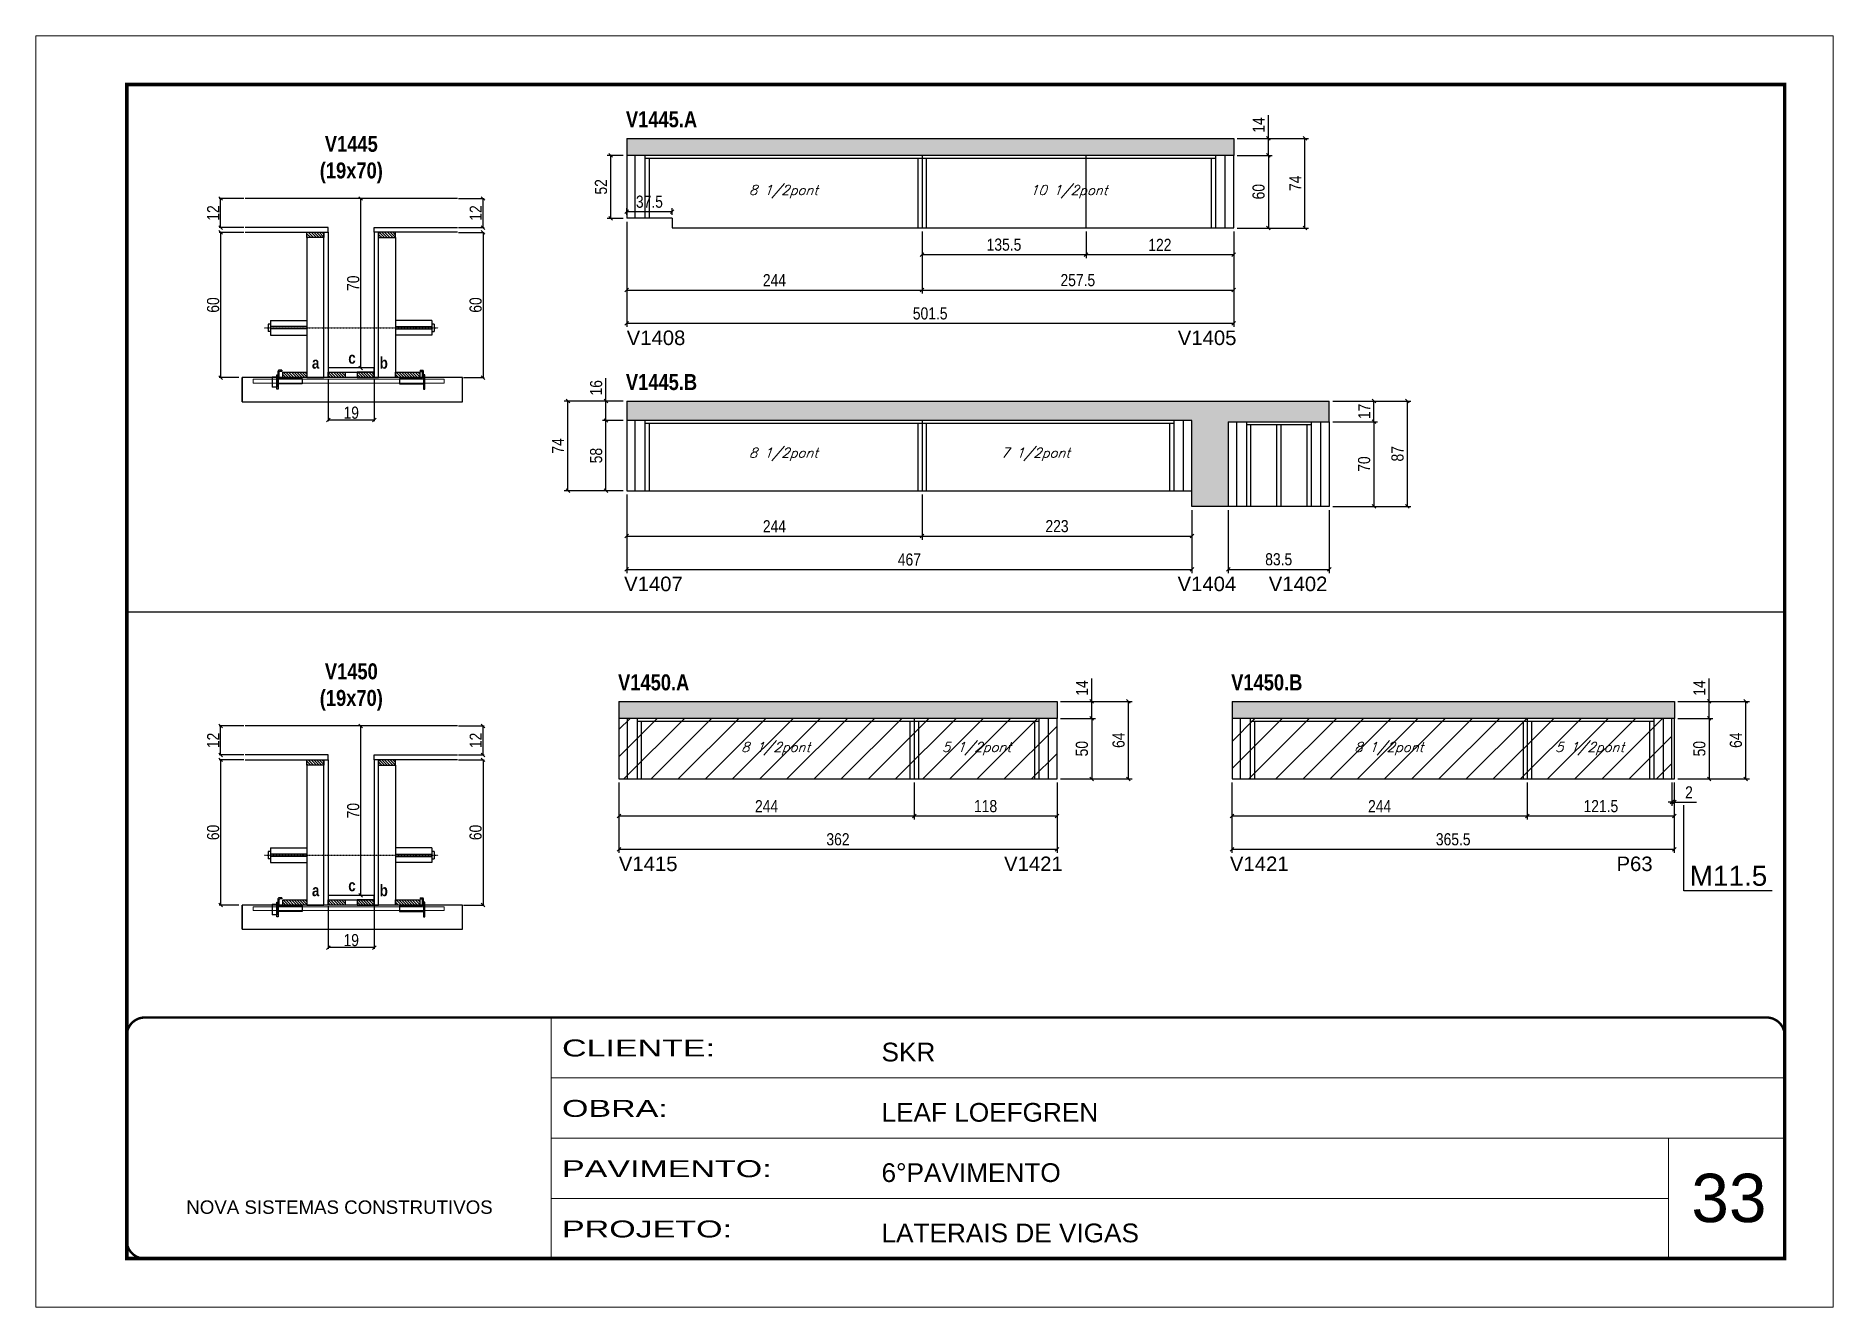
# Model space of a CAD drawing. Extents: x 3309 to 9563, y -2522 to 14608.
# Drawn here: x 3309 to 4794, y 4369 to 5419 of the extents above; entities that cross this region are included whole.
import ezdxf

# ---------------------------------------------------------------- set-up
doc = ezdxf.new("R2010")
doc.units = 0
for name, pattern in [('CONTINUO', [0]), ('DASHED', [0.75, 0.5, -0.25]), ('HIDDEN', [0.375, 0.25, -0.125])]:
    doc.linetypes.add(name, pattern=pattern)
for name, color, linetype in [('5', 5, 'Continuous'), ('barrote', 251, 'Continuous'), ('COTA', 241, 'Continuous'), ('detalhes', 4, 'Continuous'), ('NOMENCLATURA', 7, 'Continuous'), ('Painéis', 200, 'Continuous'), ('presilha', 1, 'Continuous'), ('SARR_2.2x10', 60, 'Continuous'), ('SARR_2.2x7', 40, 'Continuous'), ('SARR_3.5x7', 81, 'Continuous'), ('TENSOR', 3, 'Continuous'), ('texto', 7, 'Continuous')]:
    doc.layers.add(name, color=color, linetype=linetype)
for name, color, linetype, lineweight in [('CARIMBO', 255, 'Continuous', 9), ('CONCRETO', 251, 'Continuous', 25), ('Folhas', 255, 'Continuous', 9), ('Hachura', 251, 'Continuous', 9), ('SARRAFO DE PRESSAO', 251, 'DASHED', 9), ('SCO-___-LAJ', 2, 'Continuous', 0)]:
    doc.layers.add(name, color=color, linetype=linetype, lineweight=lineweight)
doc.styles.add('ARIAL', font='arial.ttf')
doc.styles.add('COTA TECNICA', font='techl___.ttf', dxfattribs={"height": 10})
doc.styles.add('COTA TECNICA 2X', font='techl___.ttf', dxfattribs={"height": 10})
doc.styles.add('Romans', font='romans.shx')
doc.styles.get("Standard").update_dxf_attribs({"font": 'arial.ttf'})
doc.styles.add('TECNICA', font='techb___.ttf', dxfattribs={"height": 10})
doc.styles.add('Tecnologia', font='')
doc.styles.get('Tecnologia').set_extended_font_data('Forgotten Futurist')
doc.dimstyles.new('PAINEL', dxfattribs={"dimtxt": 10, "dimasz": 3, "dimexe": 3, "dimexo": 3, "dimgap": 3, "dimtad": 1, "dimdec": 1, "dimzin": 12, "dimdsep": 46, "dimtxsty": 'COTA TECNICA', "dimblk1": 'OBLIQUE', "dimblk2": 'OBLIQUE', "dimsah": 1, "dimcen": 0.9, "dimclrd": 4, "dimclre": 4, "dimclrt": 240, "dimadec": 1, "dimazin": 3, "dimtfac": 1, "dimtdec": 1, "dimtmove": 0, "dimatfit": 3, "dimfxl": 1, "dimtolj": 1, "dimtzin": 12, "dimarcsym": 0})
doc.dimstyles.new('SECAO', dxfattribs={"dimscale": 0.333333, "dimtxt": 5, "dimasz": 9, "dimexe": 3, "dimexo": 3, "dimgap": 3, "dimtad": 1, "dimdec": 1, "dimlfac": 0.5, "dimzin": 12, "dimdsep": 46, "dimtxsty": 'COTA TECNICA 2X', "dimblk1": 'OBLIQUE', "dimblk2": 'OBLIQUE', "dimsah": 1, "dimcen": 0.9, "dimclrd": 4, "dimclre": 4, "dimclrt": 240, "dimadec": 1, "dimazin": 3, "dimtfac": 1, "dimtdec": 1, "dimtmove": 0, "dimatfit": 3, "dimfxl": 1, "dimtolj": 1, "dimtzin": 12, "dimarcsym": 0})
pattern_1 = [(135, (36786.4629, -118375.1208), (-1.122532015, -1.122532015), [])]
pattern_2 = [(135, (36786.4629, -118810.8677), (-1.122532015, -1.122532015), [])]

msp = doc.modelspace()

# ---------------------------------------------------------------- texts
at = {"layer": '5', "linetype": 'Continuous'}
for s, rotation, p in [('V1408', 359.99996, (3797.53, 5163.93)), ('V1405', 359.99996, (4252.91, 5163.93)), ('V1407', 0.00004, (3795.4, 4960.62)), ('V1404', 0.00004, (4252.73, 4960.62)), ('V1402', 0.00004, (4328.07, 4960.62)), ('V1415', 359.99996, (3791.04, 4729.4, 0)), ('V1421', 359.99996, (4109.37, 4729.4, 0)), ('V1421', 0.00004, (4296, 4729.4, 0)), ('P63', 0.00004, (4615.43, 4729.4, 0))]:
    msp.add_text(s, height=12, rotation=rotation, dxfattribs=at).set_placement(p)
at = {"layer": 'CARIMBO', "style": 'ARIAL'}
msp.add_text('33', height=40, dxfattribs=at).set_placement((4677.23, 4439.4))
at = {"layer": 'detalhes', "style": 'TECNICA'}
for s, p in [('c', (3567.47, 5148.52)), ('b', (3593.42, 5144.4)), ('a', (3537.45, 5144.41)), ('a', (3537.45, 4708.66)), ('c', (3567.47, 4712.77)), ('b', (3593.42, 4708.65))]:
    msp.add_text(s, height=9.6, dxfattribs=at).set_placement(p)
at = {"layer": 'NOMENCLATURA', "style": 'TECNICA'}
for s, p in [('V1445.A', (3796.87, 5343.83)), ('V1445.B', (3796.87, 5126.76)), ('V1450.A', (3790.39, 4878.69, 0)), ('V1450.B', (4297.02, 4878.69, 0))]:
    msp.add_text(s, height=13.2, dxfattribs=at).set_placement(p)
at = {"layer": 'NOMENCLATURA', "linetype": 'Continuous'}
msp.add_text('M11.5', height=16.5, dxfattribs=at).set_placement((4675.95, 4717.26))
at = {"layer": 'NOMENCLATURA', "char_height": 13.2, "attachment_point": 2, "style": 'TECNICA'}
for s, insert in [('V1445\\P(19x70)', (3569.96, 5336.74)), ('V1450\\P(19x70)', (3569.96, 4901))]:
    msp.add_mtext_dynamic_manual_height_columns(s, width=300.2766, gutter_width=1, heights=[0], dxfattribs=dict(at, insert=insert))
at = {"layer": 'texto', "color": 2, "char_height": 8, "attachment_point": 5, "style": 'Romans'}
for s, insert in [('{\\Q19;\\C256;8 1/2pont}', (3927.09, 5290.64)), ('{\\Q19;\\C256;10 1/2pont}', (4162.84, 5290.64)), ('{\\Q19;\\C256;8 1/2pont}', (3927.09, 5073.57)), ('{\\Q19;\\C256;7 1/2pont}', (4135.34, 5073.57)), ('{\\Q19;\\C256;8 1/2pont}', (3920.6, 4830.5, 0)), ('{\\Q19;\\C256;5 1/2pont}', (4086.6, 4830.5, 0)), ('{\\Q19;\\C256;8 1/2pont}', (4427.24, 4830.5, 0)), ('{\\Q19;\\C256;5 1/2pont}', (4593.24, 4830.5, 0))]:
    msp.add_mtext(s, dxfattribs=dict(at, insert=insert))

# ---------------------------------------------------------------- blocks, each defined once
blk = doc.blocks.new('9999999999')
at = {"color": 30, "linetype": 'CONTINUO'}
for p, q in [((98564.6, 34230.2), (98564.6, 34429.4)), ((98564.6, 34379.6), (99584, 34379.6)), ((98564.6, 34329.8), (99488, 34329.8)), ((99584, 34329.8), (99488, 34329.8)), ((99488, 34329.8), (99488, 34230.2)), ((98564.6, 34280), (99488, 34280))]:
    blk.add_line(p, q, dxfattribs=at)
at = {"color": 30, "linetype": 'CONTINUO', "const_width": 2}
blk.add_lwpolyline([(99584, 34230.2), (99584, 34414.4, 0.414214), (99569, 34429.4), (98229, 34429.4, 0.414214), (98214, 34414.4), (98214, 34245.2, 0.414214), (98229, 34230.2), (99584, 34230.2)], format="xyb", dxfattribs=at)
at = {"layer": 'Folhas'}
blk.add_lwpolyline([(98139, 34190.2), (99624, 34190.2), (99624, 35240.2), (98139, 35240.2)], close=True, dxfattribs=at)
at = {"layer": 'Folhas', "color": 30, "const_width": 3}
blk.add_lwpolyline([(98214, 34230.2), (99584, 34230.2), (99584, 35200.2), (98214, 35200.2)], close=True, dxfattribs=at)
at = {"color": 7, "linetype": 'Continuous', "ltscale": 5, "style": 'ARIAL'}
for s, height, p in [('SKR', 15.48, (98837.7, 34393.1)), ('LEAF LOEFGREN', 15.483, (98837.7, 34343.3)), ('6°PAVIMENTO', 15.483, (98837.7, 34293.5)), ('NOVA SISTEMAS CONSTRUTIVOS', 11.059, (98263.2, 34267.2)), ('LATERAIS DE VIGAS', 15.483, (98837.7, 34243.7))]:
    blk.add_text(s, height=height, dxfattribs=at).set_placement(p)
at = {"layer": 'Folhas', "color": 7, "style": 'Tecnologia', "width": 1.5}
for s, p in [('CLIENTE:', (98573.7, 34397.2)), ('OBRA:', (98573.7, 34347.3)), ('PAVIMENTO:', (98573.7, 34297.5)), ('PROJETO:', (98573.7, 34247.7))]:
    blk.add_text(s, height=14, dxfattribs=at).set_placement(p)
blk = doc.blocks.new('_Oblique')
at = {"color": 0, "linetype": 'ByBlock', "lineweight": -2}
blk.add_line((-0.5, -0.5), (0.5, 0.5), dxfattribs=at)
blk = doc.blocks.new('*D2628')
at = {"layer": 'COTA', "color": 4, "lineweight": -2, "transparency": 16777216}
for p, q in [((3550.9, 5136), (3550.9, 5101)), ((3588.9, 5136), (3588.9, 5101)), ((3588.9, 5102), (3550.9, 5102))]:
    blk.add_line(p, q, dxfattribs=at)
at = {"layer": 'Defpoints', "color": 0, "transparency": 16777216}
for p in [(3550.9, 5137), (3588.9, 5137), (3550.9, 5102)]:
    blk.add_point(p, dxfattribs=at)
at = {"layer": 'COTA', "color": 4, "lineweight": -2, "transparency": 16777216, "xscale": 3, "yscale": 3, "zscale": 3, "rotation": 180}
blk.add_blockref('_Oblique', (3550.9, 5102), dxfattribs=at)
at = {"layer": 'COTA', "color": 4, "lineweight": -2, "transparency": 16777216, "xscale": 3, "yscale": 3, "zscale": 3}
blk.add_blockref('_Oblique', (3588.9, 5102), dxfattribs=at)
at = {"layer": 'COTA', "color": 240, "transparency": 16777216, "insert": (3569.9, 5108), "char_height": 10, "attachment_point": 5, "style": 'COTA TECNICA 2X'}
blk.add_mtext('\\A1;19', dxfattribs=at)
blk = doc.blocks.new('PRESILHA METÁLICA 1')
at = {"layer": 'presilha'}
for p, q in [((0, 13), (6, 13)), ((0, 13), (0, 0)), ((6, 0), (0, 0)), ((6, 15.5), (7.5, 15.5)), ((6, -2.5), (6, 15.5)), ((6, 13), (6, 0)), ((7.5, 10.6), (7.5, 19.9)), ((7.5, 15.5), (7.5, -2.5)), ((37.5, 4.1), (7.5, 4.1)), ((12, 21), (8.6, 21)), ((9, 11.6), (9, 18.9)), ((12, 19.5), (9.6, 19.5)), ((37.5, 11), (9.6, 11)), ((12, 21), (12, 19.5)), ((37.5, 11), (37.5, 4.1)), ((7.5, -2.5), (6, -2.5))]:
    blk.add_line(p, q, dxfattribs=at)
for centre, radius, start, end in [((8.6, 19.9), 1.14, 90, 180), ((9.6, 18.9), 0.57, 90, 180), ((9.6, 11.6), 0.57, 180, 270)]:
    blk.add_arc(centre, radius, start, end, dxfattribs=at)
blk = doc.blocks.new('PRESILHA METÁLICA 2')
at = {"layer": 'presilha'}
for p, q in [((-5.2, 23.5), (-5.2, 22)), ((-5.2, 23.5), (-1.9, 23.5)), ((-0.8, 14.6), (-0.8, 22.4)), ((-30.8, 13.5), (-30.8, 6.6)), ((-30.8, 13.5), (-2.8, 13.5)), ((-30.8, 6.6), (-0.8, 6.6)), ((-5.2, 22), (-2.8, 22)), ((-2.2, 14.1), (-2.2, 21.4)), ((0.8, 18), (-0.8, 18)), ((-0.8, 18), (-0.8, 0)), ((-0.8, 0), (0.8, 0)), ((0.8, 0), (0.8, 18))]:
    blk.add_line(p, q, dxfattribs=at)
for centre, radius, start, end in [((-1.9, 22.4), 1.14, 0, 90), ((-2.8, 21.4), 0.57, 0, 90), ((-2.8, 14.1), 0.57, 270, 0)]:
    blk.add_arc(centre, radius, start, end, dxfattribs=at)
blk = doc.blocks.new('*D2629')
at = {"layer": 'COTA', "color": 4, "lineweight": -2, "transparency": 16777216}
for p, q in [((3481.2, 5257), (3460.9, 5257)), ((3461.9, 5257), (3461.9, 5137)), ((3477.1, 5137), (3460.9, 5137))]:
    blk.add_line(p, q, dxfattribs=at)
at = {"layer": 'Defpoints', "color": 0, "transparency": 16777216}
for p in [(3482.2, 5257), (3461.9, 5137), (3478.1, 5137)]:
    blk.add_point(p, dxfattribs=at)
at = {"layer": 'COTA', "color": 4, "lineweight": -2, "transparency": 16777216, "xscale": 3, "yscale": 3, "zscale": 3}
for p, rotation in [((3461.9, 5257), 90), ((3461.9, 5137), 270)]:
    blk.add_blockref('_Oblique', p, dxfattribs=dict(at, rotation=rotation))
at = {"layer": 'COTA', "color": 240, "transparency": 16777216, "insert": (3455.8, 5197), "char_height": 10, "attachment_point": 5, "rotation": 90, "style": 'COTA TECNICA 2X'}
blk.add_mtext('\\A1;60', dxfattribs=at)
blk = doc.blocks.new('*D2630')
at = {"layer": 'COTA', "color": 4, "lineweight": -2, "transparency": 16777216}
for p, q in [((3658.6, 5257), (3679.8, 5257)), ((3678.8, 5257), (3678.8, 5137)), ((3662.7, 5137), (3679.8, 5137))]:
    blk.add_line(p, q, dxfattribs=at)
at = {"layer": 'Defpoints', "color": 0, "transparency": 16777216}
for p in [(3657.6, 5257), (3661.7, 5137), (3678.8, 5137)]:
    blk.add_point(p, dxfattribs=at)
at = {"layer": 'COTA', "color": 4, "lineweight": -2, "transparency": 16777216, "xscale": 3, "yscale": 3, "zscale": 3}
for p, rotation in [((3678.8, 5257), 90), ((3678.8, 5137), 270)]:
    blk.add_blockref('_Oblique', p, dxfattribs=dict(at, rotation=rotation))
at = {"layer": 'COTA', "color": 240, "transparency": 16777216, "insert": (3672.7, 5197), "char_height": 10, "attachment_point": 5, "rotation": 90, "style": 'COTA TECNICA 2X'}
blk.add_mtext('\\A1;60', dxfattribs=at)
blk = doc.blocks.new('*D2631')
at = {"layer": 'COTA', "color": 4, "lineweight": -2, "transparency": 16777216}
for p, q in [((3587.9, 5285), (3576.7, 5285)), ((3577.7, 5145), (3577.7, 5285)), ((3587.9, 5145), (3576.7, 5145))]:
    blk.add_line(p, q, dxfattribs=at)
at = {"layer": 'Defpoints', "color": 0, "transparency": 16777216}
for p in [(3577.7, 5285), (3588.9, 5285), (3588.9, 5145)]:
    blk.add_point(p, dxfattribs=at)
at = {"layer": 'COTA', "color": 4, "lineweight": -2, "transparency": 16777216, "xscale": 3, "yscale": 3, "zscale": 3}
for p, rotation in [((3577.7, 5285), 90), ((3577.7, 5145), 270)]:
    blk.add_blockref('_Oblique', p, dxfattribs=dict(at, rotation=rotation))
at = {"layer": 'COTA', "color": 240, "transparency": 16777216, "insert": (3571.6, 5215), "char_height": 10, "attachment_point": 5, "rotation": 90, "style": 'COTA TECNICA 2X'}
blk.add_mtext('\\A1;70', dxfattribs=at)
blk = doc.blocks.new('*D2632')
at = {"layer": 'COTA', "color": 4, "lineweight": -2, "transparency": 16777216}
for p, q in [((3658.6, 5285), (3679.8, 5285)), ((3678.8, 5261), (3678.8, 5285)), ((3658.6, 5261), (3679.8, 5261))]:
    blk.add_line(p, q, dxfattribs=at)
at = {"layer": 'Defpoints', "color": 0, "transparency": 16777216}
for p in [(3657.6, 5285), (3678.8, 5285), (3657.6, 5261)]:
    blk.add_point(p, dxfattribs=at)
at = {"layer": 'COTA', "color": 4, "lineweight": -2, "transparency": 16777216, "xscale": 3, "yscale": 3, "zscale": 3}
for p, rotation in [((3678.8, 5285), 90), ((3678.8, 5261), 270)]:
    blk.add_blockref('_Oblique', p, dxfattribs=dict(at, rotation=rotation))
at = {"layer": 'COTA', "color": 240, "transparency": 16777216, "insert": (3672.8, 5273), "char_height": 10, "attachment_point": 5, "rotation": 90, "style": 'COTA TECNICA 2X'}
blk.add_mtext('\\A1;12', dxfattribs=at)
blk = doc.blocks.new('*D2637')
at = {"layer": 'COTA', "color": 4, "lineweight": -2, "transparency": 16777216}
for p, q in [((3481.2, 5285), (3460.9, 5285)), ((3461.9, 5261), (3461.9, 5285)), ((3481.2, 5261), (3460.9, 5261))]:
    blk.add_line(p, q, dxfattribs=at)
at = {"layer": 'Defpoints', "color": 0, "transparency": 16777216}
for p in [(3461.9, 5285), (3482.2, 5285), (3482.2, 5261)]:
    blk.add_point(p, dxfattribs=at)
at = {"layer": 'COTA', "color": 4, "lineweight": -2, "transparency": 16777216, "xscale": 3, "yscale": 3, "zscale": 3}
for p, rotation in [((3461.9, 5285), 90), ((3461.9, 5261), 270)]:
    blk.add_blockref('_Oblique', p, dxfattribs=dict(at, rotation=rotation))
at = {"layer": 'COTA', "color": 240, "transparency": 16777216, "insert": (3455.8, 5273), "char_height": 10, "attachment_point": 5, "rotation": 90, "style": 'COTA TECNICA 2X'}
blk.add_mtext('\\A1;12', dxfattribs=at)
blk = doc.blocks.new('*D2638')
at = {"layer": 'COTA', "color": 4, "lineweight": -2, "transparency": 16777216}
for p, q in [((3797.6, 5265.6), (3797.6, 5178.9)), ((4299.1, 5257.6), (4299.1, 5178.9)), ((3797.6, 5181.9), (4299.1, 5181.9))]:
    blk.add_line(p, q, dxfattribs=at)
at = {"layer": 'Defpoints', "color": 0, "transparency": 16777216}
for p in [(3797.6, 5268.6), (4299.1, 5260.6), (4299.1, 5181.9)]:
    blk.add_point(p, dxfattribs=at)
at = {"layer": 'COTA', "color": 4, "lineweight": -2, "transparency": 16777216, "xscale": 3, "yscale": 3, "zscale": 3, "rotation": 180}
blk.add_blockref('_Oblique', (3797.6, 5181.9), dxfattribs=at)
at = {"layer": 'COTA', "color": 4, "lineweight": -2, "transparency": 16777216, "xscale": 3, "yscale": 3, "zscale": 3}
blk.add_blockref('_Oblique', (4299.1, 5181.9), dxfattribs=at)
at = {"layer": 'COTA', "color": 240, "transparency": 16777216, "insert": (4048.3, 5190), "char_height": 10, "attachment_point": 5, "style": 'COTA TECNICA'}
blk.add_mtext('\\A1;501.5', dxfattribs=at)
blk = doc.blocks.new('*D2639')
at = {"layer": 'COTA', "color": 4, "lineweight": -2, "transparency": 16777216}
for p, q in [((3797.6, 5265.6), (3797.6, 5206.4)), ((4041.6, 5257.6), (4041.6, 5206.4)), ((3797.6, 5209.4), (4041.6, 5209.4))]:
    blk.add_line(p, q, dxfattribs=at)
at = {"layer": 'Defpoints', "color": 0, "transparency": 16777216}
for p in [(3797.6, 5268.6), (4041.6, 5260.6), (4041.6, 5209.4)]:
    blk.add_point(p, dxfattribs=at)
at = {"layer": 'COTA', "color": 4, "lineweight": -2, "transparency": 16777216, "xscale": 3, "yscale": 3, "zscale": 3, "rotation": 180}
blk.add_blockref('_Oblique', (3797.6, 5209.4), dxfattribs=at)
at = {"layer": 'COTA', "color": 4, "lineweight": -2, "transparency": 16777216, "xscale": 3, "yscale": 3, "zscale": 3}
blk.add_blockref('_Oblique', (4041.6, 5209.4), dxfattribs=at)
at = {"layer": 'COTA', "color": 240, "transparency": 16777216, "insert": (3919.6, 5217.5), "char_height": 10, "attachment_point": 5, "style": 'COTA TECNICA'}
blk.add_mtext('\\A1;244', dxfattribs=at)
blk = doc.blocks.new('*D2633')
at = {"layer": 'COTA', "color": 4, "lineweight": -2, "transparency": 16777216}
for p, q in [((4041.6, 5257.6), (4041.6, 5206.4)), ((4299.1, 5257.6), (4299.1, 5206.4)), ((4041.6, 5209.4), (4299.1, 5209.4))]:
    blk.add_line(p, q, dxfattribs=at)
at = {"layer": 'Defpoints', "color": 0, "transparency": 16777216}
for p in [(4041.6, 5260.6), (4299.1, 5260.6), (4299.1, 5209.4)]:
    blk.add_point(p, dxfattribs=at)
at = {"layer": 'COTA', "color": 4, "lineweight": -2, "transparency": 16777216, "xscale": 3, "yscale": 3, "zscale": 3, "rotation": 180}
blk.add_blockref('_Oblique', (4041.6, 5209.4), dxfattribs=at)
at = {"layer": 'COTA', "color": 4, "lineweight": -2, "transparency": 16777216, "xscale": 3, "yscale": 3, "zscale": 3}
blk.add_blockref('_Oblique', (4299.1, 5209.4), dxfattribs=at)
at = {"layer": 'COTA', "color": 240, "transparency": 16777216, "insert": (4170.3, 5217.5), "char_height": 10, "attachment_point": 5, "style": 'COTA TECNICA'}
blk.add_mtext('\\A1;257.5', dxfattribs=at)
blk = doc.blocks.new('*D2622')
at = {"layer": 'COTA', "color": 4, "lineweight": -2, "transparency": 16777216}
for p, q in [((4327.8, 5334.6), (4327.8, 5353.8)), ((4302.1, 5334.6), (4330.8, 5334.6)), ((4327.8, 5320.6), (4327.8, 5334.6)), ((4302.1, 5320.6), (4330.8, 5320.6))]:
    blk.add_line(p, q, dxfattribs=at)
at = {"layer": 'Defpoints', "color": 0, "transparency": 16777216}
for p in [(4299.1, 5334.6), (4327.8, 5334.6), (4299.1, 5320.6)]:
    blk.add_point(p, dxfattribs=at)
at = {"layer": 'COTA', "color": 4, "lineweight": -2, "transparency": 16777216, "xscale": 3, "yscale": 3, "zscale": 3}
for p, rotation in [((4327.8, 5334.6), 90), ((4327.8, 5320.6), 270)]:
    blk.add_blockref('_Oblique', p, dxfattribs=dict(at, rotation=rotation))
at = {"layer": 'COTA', "color": 240, "transparency": 16777216, "insert": (4319.7, 5345.7), "char_height": 10, "attachment_point": 5, "rotation": 90, "style": 'COTA TECNICA'}
blk.add_mtext('\\A1;14', dxfattribs=at)
blk = doc.blocks.new('*D2623')
at = {"layer": 'COTA', "color": 4, "lineweight": -2, "transparency": 16777216}
for p, q in [((4302.1, 5320.6), (4330.8, 5320.6)), ((4327.8, 5320.6), (4327.8, 5260.6)), ((4302.1, 5260.6), (4330.8, 5260.6))]:
    blk.add_line(p, q, dxfattribs=at)
at = {"layer": 'Defpoints', "color": 0, "transparency": 16777216}
for p in [(4299.1, 5320.6), (4299.1, 5260.6), (4327.8, 5260.6)]:
    blk.add_point(p, dxfattribs=at)
at = {"layer": 'COTA', "color": 4, "lineweight": -2, "transparency": 16777216, "xscale": 3, "yscale": 3, "zscale": 3}
for p, rotation in [((4327.8, 5320.6), 90), ((4327.8, 5260.6), 270)]:
    blk.add_blockref('_Oblique', p, dxfattribs=dict(at, rotation=rotation))
at = {"layer": 'COTA', "color": 240, "transparency": 16777216, "insert": (4319.7, 5290.6), "char_height": 10, "attachment_point": 5, "rotation": 90, "style": 'COTA TECNICA'}
blk.add_mtext('\\A1;60', dxfattribs=at)
blk = doc.blocks.new('*D2624')
at = {"layer": 'COTA', "color": 4, "lineweight": -2, "transparency": 16777216}
for p, q in [((4302.1, 5334.6), (4361, 5334.6)), ((4358, 5260.6), (4358, 5334.6)), ((4302.1, 5260.6), (4361, 5260.6))]:
    blk.add_line(p, q, dxfattribs=at)
at = {"layer": 'Defpoints', "color": 0, "transparency": 16777216}
for p in [(4299.1, 5334.6), (4358, 5334.6), (4299.1, 5260.6)]:
    blk.add_point(p, dxfattribs=at)
at = {"layer": 'COTA', "color": 4, "lineweight": -2, "transparency": 16777216, "xscale": 3, "yscale": 3, "zscale": 3}
for p, rotation in [((4358, 5334.6), 90), ((4358, 5260.6), 270)]:
    blk.add_blockref('_Oblique', p, dxfattribs=dict(at, rotation=rotation))
at = {"layer": 'COTA', "color": 240, "transparency": 16777216, "insert": (4350, 5297.6), "char_height": 10, "attachment_point": 5, "rotation": 90, "style": 'COTA TECNICA'}
blk.add_mtext('\\A1;74', dxfattribs=at)
blk = doc.blocks.new('*D2634')
at = {"layer": 'COTA', "color": 4, "lineweight": -2, "transparency": 16777216}
for p, q in [((3797.6, 5040.6), (3797.6, 4975.6)), ((4264.6, 5027.6), (4264.6, 4975.6)), ((3797.6, 4978.6), (4264.6, 4978.6))]:
    blk.add_line(p, q, dxfattribs=at)
at = {"layer": 'Defpoints', "color": 0, "transparency": 16777216}
for p in [(3797.6, 5043.6), (4264.6, 5030.6), (4264.6, 4978.6)]:
    blk.add_point(p, dxfattribs=at)
at = {"layer": 'COTA', "color": 4, "lineweight": -2, "transparency": 16777216, "xscale": 3, "yscale": 3, "zscale": 3, "rotation": 180}
blk.add_blockref('_Oblique', (3797.6, 4978.6), dxfattribs=at)
at = {"layer": 'COTA', "color": 4, "lineweight": -2, "transparency": 16777216, "xscale": 3, "yscale": 3, "zscale": 3}
blk.add_blockref('_Oblique', (4264.6, 4978.6), dxfattribs=at)
at = {"layer": 'COTA', "color": 240, "transparency": 16777216, "insert": (4031.1, 4986.7), "char_height": 10, "attachment_point": 5, "style": 'COTA TECNICA'}
blk.add_mtext('\\A1;467', dxfattribs=at)
blk = doc.blocks.new('*D2635')
at = {"layer": 'COTA', "color": 4, "lineweight": -2, "transparency": 16777216}
for p, q in [((3797.6, 5040.6), (3797.6, 5003.1)), ((4041.6, 5040.6), (4041.6, 5003.1)), ((3797.6, 5006.1), (4041.6, 5006.1))]:
    blk.add_line(p, q, dxfattribs=at)
at = {"layer": 'Defpoints', "color": 0, "transparency": 16777216}
for p in [(3797.6, 5043.6), (4041.6, 5043.6), (4041.6, 5006.1)]:
    blk.add_point(p, dxfattribs=at)
at = {"layer": 'COTA', "color": 4, "lineweight": -2, "transparency": 16777216, "xscale": 3, "yscale": 3, "zscale": 3, "rotation": 180}
blk.add_blockref('_Oblique', (3797.6, 5006.1), dxfattribs=at)
at = {"layer": 'COTA', "color": 4, "lineweight": -2, "transparency": 16777216, "xscale": 3, "yscale": 3, "zscale": 3}
blk.add_blockref('_Oblique', (4041.6, 5006.1), dxfattribs=at)
at = {"layer": 'COTA', "color": 240, "transparency": 16777216, "insert": (3919.6, 5014.2), "char_height": 10, "attachment_point": 5, "style": 'COTA TECNICA'}
blk.add_mtext('\\A1;244', dxfattribs=at)
blk = doc.blocks.new('*D2636')
at = {"layer": 'COTA', "color": 4, "lineweight": -2, "transparency": 16777216}
for p, q in [((4041.6, 5040.6), (4041.6, 5003.1)), ((4264.6, 5027.6), (4264.6, 5003.1)), ((4041.6, 5006.1), (4264.6, 5006.1))]:
    blk.add_line(p, q, dxfattribs=at)
at = {"layer": 'Defpoints', "color": 0, "transparency": 16777216}
for p in [(4041.6, 5043.6), (4264.6, 5030.6), (4264.6, 5006.1)]:
    blk.add_point(p, dxfattribs=at)
at = {"layer": 'COTA', "color": 4, "lineweight": -2, "transparency": 16777216, "xscale": 3, "yscale": 3, "zscale": 3, "rotation": 180}
blk.add_blockref('_Oblique', (4041.6, 5006.1), dxfattribs=at)
at = {"layer": 'COTA', "color": 4, "lineweight": -2, "transparency": 16777216, "xscale": 3, "yscale": 3, "zscale": 3}
blk.add_blockref('_Oblique', (4264.6, 5006.1), dxfattribs=at)
at = {"layer": 'COTA', "color": 240, "transparency": 16777216, "insert": (4153.1, 5014.3), "char_height": 10, "attachment_point": 5, "style": 'COTA TECNICA'}
blk.add_mtext('\\A1;223', dxfattribs=at)
blk = doc.blocks.new('*D2640')
at = {"layer": 'COTA', "color": 4, "lineweight": -2, "transparency": 16777216}
for p, q in [((3794.6, 5320.6), (3781.4, 5320.6)), ((3784.4, 5268.6), (3784.4, 5320.6)), ((3794.6, 5268.6), (3781.4, 5268.6))]:
    blk.add_line(p, q, dxfattribs=at)
at = {"layer": 'Defpoints', "color": 0, "transparency": 16777216}
for p in [(3784.4, 5320.6), (3797.6, 5320.6), (3797.6, 5268.6)]:
    blk.add_point(p, dxfattribs=at)
at = {"layer": 'COTA', "color": 4, "lineweight": -2, "transparency": 16777216, "xscale": 3, "yscale": 3, "zscale": 3}
for p, rotation in [((3784.4, 5320.6), 90), ((3784.4, 5268.6), 270)]:
    blk.add_blockref('_Oblique', p, dxfattribs=dict(at, rotation=rotation))
at = {"layer": 'COTA', "color": 240, "transparency": 16777216, "insert": (3776.3, 5294.6), "char_height": 10, "attachment_point": 5, "rotation": 90, "style": 'COTA TECNICA'}
blk.add_mtext('\\A1;52', dxfattribs=at)
blk = doc.blocks.new('*D2641')
at = {"layer": 'COTA', "color": 4, "lineweight": -2, "transparency": 16777216}
for p, q in [((3797.6, 5271.6), (3797.6, 5277.1)), ((3835.1, 5274.1), (3797.6, 5274.1)), ((3835.1, 5271.6), (3835.1, 5277.1))]:
    blk.add_line(p, q, dxfattribs=at)
at = {"layer": 'Defpoints', "color": 0, "transparency": 16777216}
for p in [(3797.6, 5274.1), (3797.6, 5268.6), (3835.1, 5268.6)]:
    blk.add_point(p, dxfattribs=at)
at = {"layer": 'COTA', "color": 4, "lineweight": -2, "transparency": 16777216, "xscale": 3, "yscale": 3, "zscale": 3, "rotation": 180}
blk.add_blockref('_Oblique', (3797.6, 5274.1), dxfattribs=at)
at = {"layer": 'COTA', "color": 4, "lineweight": -2, "transparency": 16777216, "xscale": 3, "yscale": 3, "zscale": 3}
blk.add_blockref('_Oblique', (3835.1, 5274.1), dxfattribs=at)
at = {"layer": 'COTA', "color": 240, "transparency": 16777216, "insert": (3816.3, 5282.3), "char_height": 10, "attachment_point": 5, "style": 'COTA TECNICA'}
blk.add_mtext('\\A1;37.5', dxfattribs=at)
blk = doc.blocks.new('*D2642')
at = {"layer": 'COTA', "color": 4, "lineweight": -2, "transparency": 16777216}
for p, q in [((4041.6, 5257.6), (4041.6, 5235.6)), ((4177.1, 5257.6), (4177.1, 5235.6)), ((4041.6, 5238.6), (4177.1, 5238.6))]:
    blk.add_line(p, q, dxfattribs=at)
at = {"layer": 'Defpoints', "color": 0, "transparency": 16777216}
for p in [(4041.6, 5260.6), (4177.1, 5260.6), (4177.1, 5238.6)]:
    blk.add_point(p, dxfattribs=at)
at = {"layer": 'COTA', "color": 4, "lineweight": -2, "transparency": 16777216, "xscale": 3, "yscale": 3, "zscale": 3, "rotation": 180}
blk.add_blockref('_Oblique', (4041.6, 5238.6), dxfattribs=at)
at = {"layer": 'COTA', "color": 4, "lineweight": -2, "transparency": 16777216, "xscale": 3, "yscale": 3, "zscale": 3}
blk.add_blockref('_Oblique', (4177.1, 5238.6), dxfattribs=at)
at = {"layer": 'COTA', "color": 240, "transparency": 16777216, "insert": (4109.3, 5246.8), "char_height": 10, "attachment_point": 5, "style": 'COTA TECNICA'}
blk.add_mtext('\\A1;135.5', dxfattribs=at)
blk = doc.blocks.new('*D2643')
at = {"layer": 'COTA', "color": 4, "lineweight": -2, "transparency": 16777216}
for p, q in [((4177.1, 5257.6), (4177.1, 5235.6)), ((4299.1, 5257.6), (4299.1, 5235.6)), ((4177.1, 5238.6), (4299.1, 5238.6))]:
    blk.add_line(p, q, dxfattribs=at)
at = {"layer": 'Defpoints', "color": 0, "transparency": 16777216}
for p in [(4177.1, 5260.6), (4299.1, 5260.6), (4299.1, 5238.6)]:
    blk.add_point(p, dxfattribs=at)
at = {"layer": 'COTA', "color": 4, "lineweight": -2, "transparency": 16777216, "xscale": 3, "yscale": 3, "zscale": 3, "rotation": 180}
blk.add_blockref('_Oblique', (4177.1, 5238.6), dxfattribs=at)
at = {"layer": 'COTA', "color": 4, "lineweight": -2, "transparency": 16777216, "xscale": 3, "yscale": 3, "zscale": 3}
blk.add_blockref('_Oblique', (4299.1, 5238.6), dxfattribs=at)
at = {"layer": 'COTA', "color": 240, "transparency": 16777216, "insert": (4238.1, 5246.7), "char_height": 10, "attachment_point": 5, "style": 'COTA TECNICA'}
blk.add_mtext('\\A1;122', dxfattribs=at)
blk = doc.blocks.new('*D2644')
at = {"layer": 'COTA', "color": 4, "lineweight": -2, "transparency": 16777216}
for p, q in [((4294.6, 5027.6), (4294.6, 4975.6)), ((4378.1, 5027.6), (4378.1, 4975.6)), ((4294.6, 4978.6), (4378.1, 4978.6))]:
    blk.add_line(p, q, dxfattribs=at)
at = {"layer": 'Defpoints', "color": 0, "transparency": 16777216}
for p in [(4294.6, 5030.6), (4378.1, 5030.6), (4378.1, 4978.6)]:
    blk.add_point(p, dxfattribs=at)
at = {"layer": 'COTA', "color": 4, "lineweight": -2, "transparency": 16777216, "xscale": 3, "yscale": 3, "zscale": 3, "rotation": 180}
blk.add_blockref('_Oblique', (4294.6, 4978.6), dxfattribs=at)
at = {"layer": 'COTA', "color": 4, "lineweight": -2, "transparency": 16777216, "xscale": 3, "yscale": 3, "zscale": 3}
blk.add_blockref('_Oblique', (4378.1, 4978.6), dxfattribs=at)
at = {"layer": 'COTA', "color": 240, "transparency": 16777216, "insert": (4336.3, 4986.9), "char_height": 10, "attachment_point": 5, "style": 'COTA TECNICA'}
blk.add_mtext('\\A1;83.5', dxfattribs=at)
blk = doc.blocks.new('*D2645')
at = {"layer": 'COTA', "color": 4, "lineweight": -2, "transparency": 16777216}
for p, q in [((4381.1, 5100.6), (4418, 5100.6)), ((4415, 5100.6), (4415, 5030.6)), ((4381.1, 5030.6), (4418, 5030.6))]:
    blk.add_line(p, q, dxfattribs=at)
at = {"layer": 'Defpoints', "color": 0, "transparency": 16777216}
for p in [(4378.1, 5100.6), (4378.1, 5030.6), (4415, 5030.6)]:
    blk.add_point(p, dxfattribs=at)
at = {"layer": 'COTA', "color": 4, "lineweight": -2, "transparency": 16777216, "xscale": 3, "yscale": 3, "zscale": 3}
for p, rotation in [((4415, 5100.6), 90), ((4415, 5030.6), 270)]:
    blk.add_blockref('_Oblique', p, dxfattribs=dict(at, rotation=rotation))
at = {"layer": 'COTA', "color": 240, "transparency": 16777216, "insert": (4406.9, 5065.6), "char_height": 10, "attachment_point": 5, "rotation": 90, "style": 'COTA TECNICA'}
blk.add_mtext('\\A1;70', dxfattribs=at)
blk = doc.blocks.new('*D2646')
at = {"layer": 'COTA', "color": 4, "lineweight": -2, "transparency": 16777216}
for p, q in [((4381.1, 5117.6), (4418, 5117.6)), ((4415, 5100.6), (4415, 5117.6)), ((4381.1, 5100.6), (4418, 5100.6))]:
    blk.add_line(p, q, dxfattribs=at)
at = {"layer": 'Defpoints', "color": 0, "transparency": 16777216}
for p in [(4378.1, 5117.6), (4415, 5117.6), (4378.1, 5100.6)]:
    blk.add_point(p, dxfattribs=at)
at = {"layer": 'COTA', "color": 4, "lineweight": -2, "transparency": 16777216, "xscale": 3, "yscale": 3, "zscale": 3}
for p, rotation in [((4415, 5117.6), 90), ((4415, 5100.6), 270)]:
    blk.add_blockref('_Oblique', p, dxfattribs=dict(at, rotation=rotation))
at = {"layer": 'COTA', "color": 240, "transparency": 16777216, "insert": (4407, 5109.1), "char_height": 10, "attachment_point": 5, "rotation": 90, "style": 'COTA TECNICA'}
blk.add_mtext('\\A1;17', dxfattribs=at)
blk = doc.blocks.new('*D2647')
at = {"layer": 'COTA', "color": 4, "lineweight": -2, "transparency": 16777216}
for p, q in [((4381.1, 5117.6), (4445.6, 5117.6)), ((4442.6, 5030.6), (4442.6, 5117.6)), ((4381.1, 5030.6), (4445.6, 5030.6))]:
    blk.add_line(p, q, dxfattribs=at)
at = {"layer": 'Defpoints', "color": 0, "transparency": 16777216}
for p in [(4378.1, 5117.6), (4442.6, 5117.6), (4378.1, 5030.6)]:
    blk.add_point(p, dxfattribs=at)
at = {"layer": 'COTA', "color": 4, "lineweight": -2, "transparency": 16777216, "xscale": 3, "yscale": 3, "zscale": 3}
for p, rotation in [((4442.6, 5117.6), 90), ((4442.6, 5030.6), 270)]:
    blk.add_blockref('_Oblique', p, dxfattribs=dict(at, rotation=rotation))
at = {"layer": 'COTA', "color": 240, "transparency": 16777216, "insert": (4434.5, 5074.1), "char_height": 10, "attachment_point": 5, "rotation": 90, "style": 'COTA TECNICA'}
blk.add_mtext('\\A1;87', dxfattribs=at)
blk = doc.blocks.new('*D2648')
at = {"layer": 'COTA', "color": 4, "lineweight": -2, "transparency": 16777216}
for p, q in [((3794.6, 5101.6), (3777.4, 5101.6)), ((3780.4, 5043.6), (3780.4, 5101.6)), ((3794.6, 5043.6), (3777.4, 5043.6))]:
    blk.add_line(p, q, dxfattribs=at)
at = {"layer": 'Defpoints', "color": 0, "transparency": 16777216}
for p in [(3780.4, 5101.6), (3797.6, 5101.6), (3797.6, 5043.6)]:
    blk.add_point(p, dxfattribs=at)
at = {"layer": 'COTA', "color": 4, "lineweight": -2, "transparency": 16777216, "xscale": 3, "yscale": 3, "zscale": 3}
for p, rotation in [((3780.4, 5101.6), 90), ((3780.4, 5043.6), 270)]:
    blk.add_blockref('_Oblique', p, dxfattribs=dict(at, rotation=rotation))
at = {"layer": 'COTA', "color": 240, "transparency": 16777216, "insert": (3772.3, 5072.6), "char_height": 10, "attachment_point": 5, "rotation": 90, "style": 'COTA TECNICA'}
blk.add_mtext('\\A1;58', dxfattribs=at)
blk = doc.blocks.new('*D2649')
at = {"layer": 'COTA', "color": 4, "lineweight": -2, "transparency": 16777216}
for p, q in [((3780.4, 5117.6), (3780.4, 5136.6)), ((3794.6, 5117.6), (3777.4, 5117.6)), ((3780.4, 5101.6), (3780.4, 5117.6)), ((3794.6, 5101.6), (3777.4, 5101.6))]:
    blk.add_line(p, q, dxfattribs=at)
at = {"layer": 'Defpoints', "color": 0, "transparency": 16777216}
for p in [(3780.4, 5117.6), (3797.6, 5117.6), (3797.6, 5101.6)]:
    blk.add_point(p, dxfattribs=at)
at = {"layer": 'COTA', "color": 4, "lineweight": -2, "transparency": 16777216, "xscale": 3, "yscale": 3, "zscale": 3}
for p, rotation in [((3780.4, 5117.6), 90), ((3780.4, 5101.6), 270)]:
    blk.add_blockref('_Oblique', p, dxfattribs=dict(at, rotation=rotation))
at = {"layer": 'COTA', "color": 240, "transparency": 16777216, "insert": (3772.3, 5128.6), "char_height": 10, "attachment_point": 5, "rotation": 90, "style": 'COTA TECNICA'}
blk.add_mtext('\\A1;16', dxfattribs=at)
blk = doc.blocks.new('*D2650')
at = {"layer": 'COTA', "color": 4, "lineweight": -2, "transparency": 16777216}
for p, q in [((3794.6, 5117.6), (3745.9, 5117.6)), ((3748.9, 5043.6), (3748.9, 5117.6)), ((3794.6, 5043.6), (3745.9, 5043.6))]:
    blk.add_line(p, q, dxfattribs=at)
at = {"layer": 'Defpoints', "color": 0, "transparency": 16777216}
for p in [(3748.9, 5117.6), (3797.6, 5117.6), (3797.6, 5043.6)]:
    blk.add_point(p, dxfattribs=at)
at = {"layer": 'COTA', "color": 4, "lineweight": -2, "transparency": 16777216, "xscale": 3, "yscale": 3, "zscale": 3}
for p, rotation in [((3748.9, 5117.6), 90), ((3748.9, 5043.6), 270)]:
    blk.add_blockref('_Oblique', p, dxfattribs=dict(at, rotation=rotation))
at = {"layer": 'COTA', "color": 240, "transparency": 16777216, "insert": (3740.8, 5080.6), "char_height": 10, "attachment_point": 5, "rotation": 90, "style": 'COTA TECNICA'}
blk.add_mtext('\\A1;74', dxfattribs=at)
blk = doc.blocks.new('*D2785')
at = {"layer": 'COTA', "color": 4, "lineweight": -2, "transparency": 16777216}
for p, q in [((3550.9, 4700.3), (3550.9, 4665.2)), ((3588.9, 4700.3), (3588.9, 4665.2)), ((3588.9, 4666.2), (3550.9, 4666.2))]:
    blk.add_line(p, q, dxfattribs=at)
at = {"layer": 'Defpoints', "color": 0, "transparency": 16777216}
for p in [(3550.9, 4701.3), (3588.9, 4701.3), (3550.9, 4666.2)]:
    blk.add_point(p, dxfattribs=at)
at = {"layer": 'COTA', "color": 4, "lineweight": -2, "transparency": 16777216, "xscale": 3, "yscale": 3, "zscale": 3, "rotation": 180}
blk.add_blockref('_Oblique', (3550.9, 4666.2), dxfattribs=at)
at = {"layer": 'COTA', "color": 4, "lineweight": -2, "transparency": 16777216, "xscale": 3, "yscale": 3, "zscale": 3}
blk.add_blockref('_Oblique', (3588.9, 4666.2), dxfattribs=at)
at = {"layer": 'COTA', "color": 240, "transparency": 16777216, "insert": (3569.9, 4672.3), "char_height": 10, "attachment_point": 5, "style": 'COTA TECNICA 2X'}
blk.add_mtext('\\A1;19', dxfattribs=at)
blk = doc.blocks.new('*D2786')
at = {"layer": 'COTA', "color": 4, "lineweight": -2, "transparency": 16777216}
for p, q in [((3481.2, 4821.3), (3460.9, 4821.3)), ((3461.9, 4821.3), (3461.9, 4701.3)), ((3477.1, 4701.3), (3460.9, 4701.3))]:
    blk.add_line(p, q, dxfattribs=at)
at = {"layer": 'Defpoints', "color": 0, "transparency": 16777216}
for p in [(3482.2, 4821.3), (3461.9, 4701.3), (3478.1, 4701.3)]:
    blk.add_point(p, dxfattribs=at)
at = {"layer": 'COTA', "color": 4, "lineweight": -2, "transparency": 16777216, "xscale": 3, "yscale": 3, "zscale": 3}
for p, rotation in [((3461.9, 4821.3), 90), ((3461.9, 4701.3), 270)]:
    blk.add_blockref('_Oblique', p, dxfattribs=dict(at, rotation=rotation))
at = {"layer": 'COTA', "color": 240, "transparency": 16777216, "insert": (3455.8, 4761.3), "char_height": 10, "attachment_point": 5, "rotation": 90, "style": 'COTA TECNICA 2X'}
blk.add_mtext('\\A1;60', dxfattribs=at)
blk = doc.blocks.new('*D2787')
at = {"layer": 'COTA', "color": 4, "lineweight": -2, "transparency": 16777216}
for p, q in [((3658.6, 4821.3), (3679.8, 4821.3)), ((3678.8, 4821.3), (3678.8, 4701.3)), ((3662.7, 4701.3), (3679.8, 4701.3))]:
    blk.add_line(p, q, dxfattribs=at)
at = {"layer": 'Defpoints', "color": 0, "transparency": 16777216}
for p in [(3657.6, 4821.3), (3661.7, 4701.3), (3678.8, 4701.3)]:
    blk.add_point(p, dxfattribs=at)
at = {"layer": 'COTA', "color": 4, "lineweight": -2, "transparency": 16777216, "xscale": 3, "yscale": 3, "zscale": 3}
for p, rotation in [((3678.8, 4821.3), 90), ((3678.8, 4701.3), 270)]:
    blk.add_blockref('_Oblique', p, dxfattribs=dict(at, rotation=rotation))
at = {"layer": 'COTA', "color": 240, "transparency": 16777216, "insert": (3672.7, 4761.3), "char_height": 10, "attachment_point": 5, "rotation": 90, "style": 'COTA TECNICA 2X'}
blk.add_mtext('\\A1;60', dxfattribs=at)
blk = doc.blocks.new('*D2788')
at = {"layer": 'COTA', "color": 4, "lineweight": -2, "transparency": 16777216}
for p, q in [((3587.9, 4849.3), (3576.7, 4849.3)), ((3577.7, 4709.3), (3577.7, 4849.3)), ((3587.9, 4709.3), (3576.7, 4709.3))]:
    blk.add_line(p, q, dxfattribs=at)
at = {"layer": 'Defpoints', "color": 0, "transparency": 16777216}
for p in [(3577.7, 4849.3), (3588.9, 4849.3), (3588.9, 4709.3)]:
    blk.add_point(p, dxfattribs=at)
at = {"layer": 'COTA', "color": 4, "lineweight": -2, "transparency": 16777216, "xscale": 3, "yscale": 3, "zscale": 3}
for p, rotation in [((3577.7, 4849.3), 90), ((3577.7, 4709.3), 270)]:
    blk.add_blockref('_Oblique', p, dxfattribs=dict(at, rotation=rotation))
at = {"layer": 'COTA', "color": 240, "transparency": 16777216, "insert": (3571.6, 4779.3), "char_height": 10, "attachment_point": 5, "rotation": 90, "style": 'COTA TECNICA 2X'}
blk.add_mtext('\\A1;70', dxfattribs=at)
blk = doc.blocks.new('*D2789')
at = {"layer": 'COTA', "color": 4, "lineweight": -2, "transparency": 16777216}
for p, q in [((3658.6, 4849.3), (3679.8, 4849.3)), ((3678.8, 4825.3), (3678.8, 4849.3)), ((3658.6, 4825.3), (3679.8, 4825.3))]:
    blk.add_line(p, q, dxfattribs=at)
at = {"layer": 'Defpoints', "color": 0, "transparency": 16777216}
for p in [(3657.6, 4849.3), (3678.8, 4849.3), (3657.6, 4825.3)]:
    blk.add_point(p, dxfattribs=at)
at = {"layer": 'COTA', "color": 4, "lineweight": -2, "transparency": 16777216, "xscale": 3, "yscale": 3, "zscale": 3}
for p, rotation in [((3678.8, 4849.3), 90), ((3678.8, 4825.3), 270)]:
    blk.add_blockref('_Oblique', p, dxfattribs=dict(at, rotation=rotation))
at = {"layer": 'COTA', "color": 240, "transparency": 16777216, "insert": (3672.8, 4837.3), "char_height": 10, "attachment_point": 5, "rotation": 90, "style": 'COTA TECNICA 2X'}
blk.add_mtext('\\A1;12', dxfattribs=at)
blk = doc.blocks.new('*D2790')
at = {"layer": 'COTA', "color": 4, "lineweight": -2, "transparency": 16777216}
for p, q in [((3481.2, 4849.3), (3460.9, 4849.3)), ((3461.9, 4825.3), (3461.9, 4849.3)), ((3481.2, 4825.3), (3460.9, 4825.3))]:
    blk.add_line(p, q, dxfattribs=at)
at = {"layer": 'Defpoints', "color": 0, "transparency": 16777216}
for p in [(3461.9, 4849.3), (3482.2, 4849.3), (3482.2, 4825.3)]:
    blk.add_point(p, dxfattribs=at)
at = {"layer": 'COTA', "color": 4, "lineweight": -2, "transparency": 16777216, "xscale": 3, "yscale": 3, "zscale": 3}
for p, rotation in [((3461.9, 4849.3), 90), ((3461.9, 4825.3), 270)]:
    blk.add_blockref('_Oblique', p, dxfattribs=dict(at, rotation=rotation))
at = {"layer": 'COTA', "color": 240, "transparency": 16777216, "insert": (3455.8, 4837.3), "char_height": 10, "attachment_point": 5, "rotation": 90, "style": 'COTA TECNICA 2X'}
blk.add_mtext('\\A1;12', dxfattribs=at)
blk = doc.blocks.new('*D2794')
at = {"layer": 'COTA', "color": 4, "lineweight": -2, "transparency": 16777216}
for p, q in [((3791.1, 4802.5), (3791.1, 4744.4)), ((4153.1, 4802.5), (4153.1, 4744.4)), ((3791.1, 4747.4), (4153.1, 4747.4))]:
    blk.add_line(p, q, dxfattribs=at)
at = {"layer": 'Defpoints', "color": 0, "transparency": 16777216}
for p in [(3791.1, 4805.5), (4153.1, 4805.5), (4153.1, 4747.4)]:
    blk.add_point(p, dxfattribs=at)
at = {"layer": 'COTA', "color": 4, "lineweight": -2, "transparency": 16777216, "xscale": 3, "yscale": 3, "zscale": 3, "rotation": 180}
blk.add_blockref('_Oblique', (3791.1, 4747.4), dxfattribs=at)
at = {"layer": 'COTA', "color": 4, "lineweight": -2, "transparency": 16777216, "xscale": 3, "yscale": 3, "zscale": 3}
blk.add_blockref('_Oblique', (4153.1, 4747.4), dxfattribs=at)
at = {"layer": 'COTA', "color": 240, "transparency": 16777216, "insert": (3972.1, 4755.6), "char_height": 10, "attachment_point": 5, "style": 'COTA TECNICA'}
blk.add_mtext('\\A1;362', dxfattribs=at)
blk = doc.blocks.new('*D2795')
at = {"layer": 'COTA', "color": 4, "lineweight": -2, "transparency": 16777216}
for p, q in [((3791.1, 4802.5), (3791.1, 4771.9)), ((4035.1, 4802.5), (4035.1, 4771.9)), ((3791.1, 4774.9), (4035.1, 4774.9))]:
    blk.add_line(p, q, dxfattribs=at)
at = {"layer": 'Defpoints', "color": 0, "transparency": 16777216}
for p in [(3791.1, 4805.5), (4035.1, 4805.5), (4035.1, 4774.9)]:
    blk.add_point(p, dxfattribs=at)
at = {"layer": 'COTA', "color": 4, "lineweight": -2, "transparency": 16777216, "xscale": 3, "yscale": 3, "zscale": 3, "rotation": 180}
blk.add_blockref('_Oblique', (3791.1, 4774.9), dxfattribs=at)
at = {"layer": 'COTA', "color": 4, "lineweight": -2, "transparency": 16777216, "xscale": 3, "yscale": 3, "zscale": 3}
blk.add_blockref('_Oblique', (4035.1, 4774.9), dxfattribs=at)
at = {"layer": 'COTA', "color": 240, "transparency": 16777216, "insert": (3913.1, 4783), "char_height": 10, "attachment_point": 5, "style": 'COTA TECNICA'}
blk.add_mtext('\\A1;244', dxfattribs=at)
blk = doc.blocks.new('*D2796')
at = {"layer": 'COTA', "color": 4, "lineweight": -2, "transparency": 16777216}
for p, q in [((4035.1, 4802.5), (4035.1, 4771.9)), ((4153.1, 4802.5), (4153.1, 4771.9)), ((4035.1, 4774.9), (4153.1, 4774.9))]:
    blk.add_line(p, q, dxfattribs=at)
at = {"layer": 'Defpoints', "color": 0, "transparency": 16777216}
for p in [(4035.1, 4805.5), (4153.1, 4805.5), (4153.1, 4774.9)]:
    blk.add_point(p, dxfattribs=at)
at = {"layer": 'COTA', "color": 4, "lineweight": -2, "transparency": 16777216, "xscale": 3, "yscale": 3, "zscale": 3, "rotation": 180}
blk.add_blockref('_Oblique', (4035.1, 4774.9), dxfattribs=at)
at = {"layer": 'COTA', "color": 4, "lineweight": -2, "transparency": 16777216, "xscale": 3, "yscale": 3, "zscale": 3}
blk.add_blockref('_Oblique', (4153.1, 4774.9), dxfattribs=at)
at = {"layer": 'COTA', "color": 240, "transparency": 16777216, "insert": (4094.1, 4783), "char_height": 10, "attachment_point": 5, "style": 'COTA TECNICA'}
blk.add_mtext('\\A1;118', dxfattribs=at)
blk = doc.blocks.new('*D2791')
at = {"layer": 'COTA', "color": 4, "lineweight": -2, "transparency": 16777216}
for p, q in [((4181.8, 4869.5), (4181.8, 4888.6)), ((4156.1, 4869.5), (4184.8, 4869.5)), ((4181.8, 4855.5), (4181.8, 4869.5)), ((4156.1, 4855.5), (4184.8, 4855.5))]:
    blk.add_line(p, q, dxfattribs=at)
at = {"layer": 'Defpoints', "color": 0, "transparency": 16777216}
for p in [(4153.1, 4869.5), (4181.8, 4869.5), (4153.1, 4855.5)]:
    blk.add_point(p, dxfattribs=at)
at = {"layer": 'COTA', "color": 4, "lineweight": -2, "transparency": 16777216, "xscale": 3, "yscale": 3, "zscale": 3}
for p, rotation in [((4181.8, 4869.5), 90), ((4181.8, 4855.5), 270)]:
    blk.add_blockref('_Oblique', p, dxfattribs=dict(at, rotation=rotation))
at = {"layer": 'COTA', "color": 240, "transparency": 16777216, "insert": (4173.8, 4880.6), "char_height": 10, "attachment_point": 5, "rotation": 90, "style": 'COTA TECNICA'}
blk.add_mtext('\\A1;14', dxfattribs=at)
blk = doc.blocks.new('*D2792')
at = {"layer": 'COTA', "color": 4, "lineweight": -2, "transparency": 16777216}
for p, q in [((4156.1, 4855.5), (4184.8, 4855.5)), ((4181.8, 4855.5), (4181.8, 4805.5)), ((4156.1, 4805.5), (4184.8, 4805.5))]:
    blk.add_line(p, q, dxfattribs=at)
at = {"layer": 'Defpoints', "color": 0, "transparency": 16777216}
for p in [(4153.1, 4855.5), (4153.1, 4805.5), (4181.8, 4805.5)]:
    blk.add_point(p, dxfattribs=at)
at = {"layer": 'COTA', "color": 4, "lineweight": -2, "transparency": 16777216, "xscale": 3, "yscale": 3, "zscale": 3}
for p, rotation in [((4181.8, 4855.5), 90), ((4181.8, 4805.5), 270)]:
    blk.add_blockref('_Oblique', p, dxfattribs=dict(at, rotation=rotation))
at = {"layer": 'COTA', "color": 240, "transparency": 16777216, "insert": (4173.7, 4830.5), "char_height": 10, "attachment_point": 5, "rotation": 90, "style": 'COTA TECNICA'}
blk.add_mtext('\\A1;50', dxfattribs=at)
blk = doc.blocks.new('*D2793')
at = {"layer": 'COTA', "color": 4, "lineweight": -2, "transparency": 16777216}
for p, q in [((4156.1, 4869.5), (4215.1, 4869.5)), ((4212.1, 4805.5), (4212.1, 4869.5)), ((4156.1, 4805.5), (4215.1, 4805.5))]:
    blk.add_line(p, q, dxfattribs=at)
at = {"layer": 'Defpoints', "color": 0, "transparency": 16777216}
for p in [(4153.1, 4869.5), (4212.1, 4869.5), (4153.1, 4805.5)]:
    blk.add_point(p, dxfattribs=at)
at = {"layer": 'COTA', "color": 4, "lineweight": -2, "transparency": 16777216, "xscale": 3, "yscale": 3, "zscale": 3}
for p, rotation in [((4212.1, 4869.5), 90), ((4212.1, 4805.5), 270)]:
    blk.add_blockref('_Oblique', p, dxfattribs=dict(at, rotation=rotation))
at = {"layer": 'COTA', "color": 240, "transparency": 16777216, "insert": (4204, 4837.5), "char_height": 10, "attachment_point": 5, "rotation": 90, "style": 'COTA TECNICA'}
blk.add_mtext('\\A1;64', dxfattribs=at)
blk = doc.blocks.new('*D2800')
at = {"layer": 'COTA', "color": 4, "lineweight": -2, "transparency": 16777216}
for p, q in [((4297.7, 4802.5), (4297.7, 4744.4)), ((4663.2, 4802.5), (4663.2, 4744.4)), ((4297.7, 4747.4), (4663.2, 4747.4))]:
    blk.add_line(p, q, dxfattribs=at)
at = {"layer": 'Defpoints', "color": 0, "transparency": 16777216}
for p in [(4297.7, 4805.5), (4663.2, 4805.5), (4663.2, 4747.4)]:
    blk.add_point(p, dxfattribs=at)
at = {"layer": 'COTA', "color": 4, "lineweight": -2, "transparency": 16777216, "xscale": 3, "yscale": 3, "zscale": 3, "rotation": 180}
blk.add_blockref('_Oblique', (4297.7, 4747.4), dxfattribs=at)
at = {"layer": 'COTA', "color": 4, "lineweight": -2, "transparency": 16777216, "xscale": 3, "yscale": 3, "zscale": 3}
blk.add_blockref('_Oblique', (4663.2, 4747.4), dxfattribs=at)
at = {"layer": 'COTA', "color": 240, "transparency": 16777216, "insert": (4480.5, 4755.6), "char_height": 10, "attachment_point": 5, "style": 'COTA TECNICA'}
blk.add_mtext('\\A1;365.5', dxfattribs=at)
blk = doc.blocks.new('*D2801')
at = {"layer": 'COTA', "color": 4, "lineweight": -2, "transparency": 16777216}
for p, q in [((4297.7, 4802.5), (4297.7, 4771.9)), ((4541.7, 4802.5), (4541.7, 4771.9)), ((4297.7, 4774.9), (4541.7, 4774.9))]:
    blk.add_line(p, q, dxfattribs=at)
at = {"layer": 'Defpoints', "color": 0, "transparency": 16777216}
for p in [(4297.7, 4805.5), (4541.7, 4805.5), (4541.7, 4774.9)]:
    blk.add_point(p, dxfattribs=at)
at = {"layer": 'COTA', "color": 4, "lineweight": -2, "transparency": 16777216, "xscale": 3, "yscale": 3, "zscale": 3, "rotation": 180}
blk.add_blockref('_Oblique', (4297.7, 4774.9), dxfattribs=at)
at = {"layer": 'COTA', "color": 4, "lineweight": -2, "transparency": 16777216, "xscale": 3, "yscale": 3, "zscale": 3}
blk.add_blockref('_Oblique', (4541.7, 4774.9), dxfattribs=at)
at = {"layer": 'COTA', "color": 240, "transparency": 16777216, "insert": (4419.7, 4783), "char_height": 10, "attachment_point": 5, "style": 'COTA TECNICA'}
blk.add_mtext('\\A1;244', dxfattribs=at)
blk = doc.blocks.new('*D2802')
at = {"layer": 'COTA', "color": 4, "lineweight": -2, "transparency": 16777216}
for p, q in [((4541.7, 4802.5), (4541.7, 4771.9)), ((4663.2, 4802.5), (4663.2, 4771.9)), ((4541.7, 4774.9), (4663.2, 4774.9))]:
    blk.add_line(p, q, dxfattribs=at)
at = {"layer": 'Defpoints', "color": 0, "transparency": 16777216}
for p in [(4541.7, 4805.5), (4663.2, 4805.5), (4663.2, 4774.9)]:
    blk.add_point(p, dxfattribs=at)
at = {"layer": 'COTA', "color": 4, "lineweight": -2, "transparency": 16777216, "xscale": 3, "yscale": 3, "zscale": 3, "rotation": 180}
blk.add_blockref('_Oblique', (4541.7, 4774.9), dxfattribs=at)
at = {"layer": 'COTA', "color": 4, "lineweight": -2, "transparency": 16777216, "xscale": 3, "yscale": 3, "zscale": 3}
blk.add_blockref('_Oblique', (4663.2, 4774.9), dxfattribs=at)
at = {"layer": 'COTA', "color": 240, "transparency": 16777216, "insert": (4602.5, 4783), "char_height": 10, "attachment_point": 5, "style": 'COTA TECNICA'}
blk.add_mtext('\\A1;121.5', dxfattribs=at)
blk = doc.blocks.new('*D2797')
at = {"layer": 'COTA', "color": 4, "lineweight": -2, "transparency": 16777216}
for p, q in [((4692, 4869.5), (4692, 4888.6)), ((4666.2, 4869.5), (4695, 4869.5)), ((4692, 4855.5), (4692, 4869.5)), ((4666.2, 4855.5), (4695, 4855.5))]:
    blk.add_line(p, q, dxfattribs=at)
at = {"layer": 'Defpoints', "color": 0, "transparency": 16777216}
for p in [(4663.2, 4869.5), (4692, 4869.5), (4663.2, 4855.5)]:
    blk.add_point(p, dxfattribs=at)
at = {"layer": 'COTA', "color": 4, "lineweight": -2, "transparency": 16777216, "xscale": 3, "yscale": 3, "zscale": 3}
for p, rotation in [((4692, 4869.5), 90), ((4692, 4855.5), 270)]:
    blk.add_blockref('_Oblique', p, dxfattribs=dict(at, rotation=rotation))
at = {"layer": 'COTA', "color": 240, "transparency": 16777216, "insert": (4683.9, 4880.6), "char_height": 10, "attachment_point": 5, "rotation": 90, "style": 'COTA TECNICA'}
blk.add_mtext('\\A1;14', dxfattribs=at)
blk = doc.blocks.new('*D2798')
at = {"layer": 'COTA', "color": 4, "lineweight": -2, "transparency": 16777216}
for p, q in [((4666.2, 4855.5), (4695, 4855.5)), ((4692, 4855.5), (4692, 4805.5)), ((4666.2, 4805.5), (4695, 4805.5))]:
    blk.add_line(p, q, dxfattribs=at)
at = {"layer": 'Defpoints', "color": 0, "transparency": 16777216}
for p in [(4663.2, 4855.5), (4663.2, 4805.5), (4692, 4805.5)]:
    blk.add_point(p, dxfattribs=at)
at = {"layer": 'COTA', "color": 4, "lineweight": -2, "transparency": 16777216, "xscale": 3, "yscale": 3, "zscale": 3}
for p, rotation in [((4692, 4855.5), 90), ((4692, 4805.5), 270)]:
    blk.add_blockref('_Oblique', p, dxfattribs=dict(at, rotation=rotation))
at = {"layer": 'COTA', "color": 240, "transparency": 16777216, "insert": (4683.9, 4830.5), "char_height": 10, "attachment_point": 5, "rotation": 90, "style": 'COTA TECNICA'}
blk.add_mtext('\\A1;50', dxfattribs=at)
blk = doc.blocks.new('*D2799')
at = {"layer": 'COTA', "color": 4, "lineweight": -2, "transparency": 16777216}
for p, q in [((4666.2, 4869.5), (4725.2, 4869.5)), ((4722.2, 4805.5), (4722.2, 4869.5)), ((4666.2, 4805.5), (4725.2, 4805.5))]:
    blk.add_line(p, q, dxfattribs=at)
at = {"layer": 'Defpoints', "color": 0, "transparency": 16777216}
for p in [(4663.2, 4869.5), (4722.2, 4869.5), (4663.2, 4805.5)]:
    blk.add_point(p, dxfattribs=at)
at = {"layer": 'COTA', "color": 4, "lineweight": -2, "transparency": 16777216, "xscale": 3, "yscale": 3, "zscale": 3}
for p, rotation in [((4722.2, 4869.5), 90), ((4722.2, 4805.5), 270)]:
    blk.add_blockref('_Oblique', p, dxfattribs=dict(at, rotation=rotation))
at = {"layer": 'COTA', "color": 240, "transparency": 16777216, "insert": (4714.1, 4837.5), "char_height": 10, "attachment_point": 5, "rotation": 90, "style": 'COTA TECNICA'}
blk.add_mtext('\\A1;64', dxfattribs=at)
blk = doc.blocks.new('*D2803')
at = {"layer": 'COTA', "color": 4, "lineweight": -2, "transparency": 16777216}
for p, q in [((4661.2, 4802.5), (4661.2, 4783.4)), ((4663.2, 4802.5), (4663.2, 4783.4)), ((4661.2, 4786.4), (4658.2, 4786.4)), ((4661.2, 4786.4), (4663.2, 4786.4)), ((4663.2, 4786.4), (4681.4, 4786.4))]:
    blk.add_line(p, q, dxfattribs=at)
at = {"layer": 'Defpoints', "color": 0, "transparency": 16777216}
for p in [(4661.2, 4805.5, 0), (4663.2, 4805.5, 0), (4663.2, 4786.4)]:
    blk.add_point(p, dxfattribs=at)
at = {"layer": 'COTA', "color": 4, "lineweight": -2, "transparency": 16777216, "xscale": 3, "yscale": 3, "zscale": 3}
blk.add_blockref('_Oblique', (4661.2, 4786.4), dxfattribs=at)
at = {"layer": 'COTA', "color": 4, "lineweight": -2, "transparency": 16777216, "xscale": 3, "yscale": 3, "zscale": 3, "rotation": 180}
blk.add_blockref('_Oblique', (4663.2, 4786.4), dxfattribs=at)
at = {"layer": 'COTA', "color": 240, "transparency": 16777216, "insert": (4675.3, 4794.4), "char_height": 10, "attachment_point": 5, "style": 'COTA TECNICA'}
blk.add_mtext('\\A1;2', dxfattribs=at)

# ---------------------------------------------------------------- dimensions: what is measured, and where the dimension line sits
at = {"layer": 'COTA'}
for base, p1, p2, angle, dimstyle, picture, middle in [((4327.81, 5334.64), (4299.09, 5320.64), (4299.09, 5334.64), 90, 'PAINEL', '*D2622', (4319.74, 5345.7)), ((4358.05, 5334.64), (4299.09, 5260.64), (4299.09, 5334.64), 90, 'PAINEL', '*D2624', (4349.97, 5297.64)), ((3784.37, 5320.64), (3797.59, 5268.64), (3797.59, 5320.64), 90, 'PAINEL', '*D2640', (3776.26, 5294.64)), ((4327.81, 5260.64), (4299.09, 5320.64), (4299.09, 5260.64), 90, 'PAINEL', '*D2623', (4319.71, 5290.64)), ((3461.88, 5285.05), (3482.23, 5261.05), (3482.23, 5285.05), 90, 'SECAO', '*D2637', (3455.82, 5273.05)), ((3678.84, 5285.05), (3657.62, 5261.05), (3657.62, 5285.05), 90, 'SECAO', '*D2632', (3672.78, 5273.05)), ((3461.88, 5137.05, 0), (3482.23, 5257.05), (3478.11, 5137.05, 0), 90, 'SECAO', '*D2629', (3455.77, 5197.05, 0)), ((3678.84, 5137.05, 0), (3657.62, 5257.05), (3661.74, 5137.05, 0), 90, 'SECAO', '*D2630', (3672.74, 5197.05, 0)), ((4299.09, 5181.94), (3797.59, 5268.64), (4299.09, 5260.64), 180, 'PAINEL', '*D2638', (4048.34, 5190.05)), ((3780.39, 5117.57), (3797.59, 5101.57), (3797.59, 5117.57), 90, 'PAINEL', '*D2649', (3772.29, 5128.58)), ((3748.92, 5117.57), (3797.59, 5043.57), (3797.59, 5117.57), 90, 'PAINEL', '*D2650', (3740.85, 5080.57)), ((4415.04, 5117.57), (4378.09, 5100.57), (4378.09, 5117.57), 90, 'PAINEL', '*D2646', (4406.96, 5109.07)), ((4442.57, 5117.57), (4378.09, 5030.57), (4378.09, 5117.57), 90, 'PAINEL', '*D2647', (4434.47, 5074.07)), ((3780.39, 5101.57), (3797.59, 5043.57), (3797.59, 5101.57), 90, 'PAINEL', '*D2648', (3772.26, 5072.57)), ((4415.04, 5030.57), (4378.09, 5100.57), (4378.09, 5030.57), 90, 'PAINEL', '*D2645', (4406.93, 5065.57)), ((4264.59, 4978.63), (3797.59, 5043.57), (4264.59, 5030.57), 180, 'PAINEL', '*D2634', (4031.09, 4986.73)), ((4181.83, 4869.5, 0), (4153.1, 4855.5, 0), (4153.1, 4869.5, 0), 90, 'PAINEL', '*D2791', (4173.75, 4880.56, 0)), ((4691.96, 4869.5, 0), (4663.24, 4855.5, 0), (4663.24, 4869.5, 0), 90, 'PAINEL', '*D2797', (4683.89, 4880.56, 0)), ((4212.06, 4869.5, 0), (4153.1, 4805.5, 0), (4153.1, 4869.5, 0), 90, 'PAINEL', '*D2793', (4203.96, 4837.5, 0)), ((4722.2, 4869.5, 0), (4663.24, 4805.5, 0), (4663.24, 4869.5, 0), 90, 'PAINEL', '*D2799', (4714.09, 4837.5, 0)), ((4181.83, 4805.5, 0), (4153.1, 4855.5, 0), (4153.1, 4805.5, 0), 90, 'PAINEL', '*D2792', (4173.72, 4830.5, 0)), ((4691.96, 4805.5, 0), (4663.24, 4855.5, 0), (4663.24, 4805.5, 0), 90, 'PAINEL', '*D2798', (4683.85, 4830.5, 0)), ((3461.88, 4849.3), (3482.23, 4825.3), (3482.23, 4849.3), 90, 'SECAO', '*D2790', (3455.82, 4837.3)), ((3678.84, 4849.3), (3657.62, 4825.3), (3657.62, 4849.3), 90, 'SECAO', '*D2789', (3672.78, 4837.3)), ((3461.88, 4701.3, 0), (3482.23, 4821.3), (3478.11, 4701.3, 0), 90, 'SECAO', '*D2786', (3455.77, 4761.3, 0)), ((3678.84, 4701.3, 0), (3657.62, 4821.3), (3661.74, 4701.3, 0), 90, 'SECAO', '*D2787', (3672.74, 4761.3, 0)), ((4153.1, 4747.41, 0), (3791.1, 4805.5, 0), (4153.1, 4805.5, 0), 180, 'PAINEL', '*D2794', (3972.1, 4755.63, 0)), ((4663.24, 4747.41, 0), (4297.74, 4805.5, 0), (4663.24, 4805.5, 0), 180, 'PAINEL', '*D2800', (4480.49, 4755.63, 0))]:
    dim = msp.add_linear_dim(base=base, p1=p1, p2=p2, angle=angle, dimstyle=dimstyle, dxfattribs=at)
    dim.commit()
    dim.dimension.update_dxf_attribs({"geometry": picture, "text_midpoint": middle})
for base, p1, p2, picture, middle in [((3797.59, 5274.09), (3835.09, 5268.64), (3797.59, 5268.64), '*D2641', (3816.34, 5282.31)), ((4041.59, 5209.42), (3797.59, 5268.64), (4041.59, 5260.64), '*D2639', (3919.59, 5217.49)), ((4177.09, 5238.6), (4041.59, 5260.64), (4177.09, 5260.64), '*D2642', (4109.34, 5246.82)), ((4041.59, 5006.11), (3797.59, 5043.57), (4041.59, 5043.57), '*D2635', (3919.59, 5014.18)), ((4378.09, 4978.63), (4294.59, 5030.57), (4378.09, 5030.57), '*D2644', (4336.34, 4986.87)), ((4035.1, 4774.89, 0), (3791.1, 4805.5, 0), (4035.1, 4805.5, 0), '*D2795', (3913.1, 4782.96, 0)), ((4541.74, 4774.89, 0), (4297.74, 4805.5, 0), (4541.74, 4805.5, 0), '*D2801', (4419.74, 4782.96, 0)), ((4663.24, 4786.4), (4661.24, 4805.5, 0), (4663.24, 4805.5, 0), '*D2803', (4675.3, 4794.4))]:
    dim = msp.add_linear_dim(base=base, p1=p1, p2=p2, dimstyle='PAINEL', dxfattribs=at)
    dim.commit()
    dim.dimension.update_dxf_attribs({"geometry": picture, "text_midpoint": middle})
for base, p1, p2, angle, picture, middle in [((3577.75, 5285.05), (3588.92, 5145.05), (3588.92, 5285.05), 90, '*D2631', (3577.75, 5215.05)), ((3550.92, 5101.96), (3588.92, 5137.05), (3550.92, 5137.05), 180, '*D2628', (3569.92, 5101.96)), ((3577.75, 4849.3), (3588.92, 4709.3), (3588.92, 4849.3), 90, '*D2788', (3577.75, 4779.3)), ((3550.92, 4666.21), (3588.92, 4701.3), (3550.92, 4701.3), 180, '*D2785', (3569.92, 4666.21))]:
    dim = msp.add_linear_dim(base=base, p1=p1, p2=p2, angle=angle, dimstyle='SECAO', dxfattribs=at)
    dim.commit()
    dim.dimension.update_dxf_attribs({"geometry": picture, "text_midpoint": middle, "dimtype": 160})
for base, p1, p2, picture, middle in [((4299.09, 5209.42), (4041.59, 5260.64), (4299.09, 5260.64), '*D2633', (4170.34, 5217.53)), ((4299.09, 5238.6), (4177.09, 5260.64), (4299.09, 5260.64), '*D2643', (4238.09, 5246.66)), ((4264.59, 5006.11), (4041.59, 5043.57), (4264.59, 5030.57), '*D2636', (4153.09, 5014.33)), ((4153.1, 4774.89, 0), (4035.1, 4805.5, 0), (4153.1, 4805.5, 0), '*D2796', (4094.1, 4782.98, 0)), ((4663.24, 4774.89, 0), (4541.74, 4805.5, 0), (4663.24, 4805.5, 0), '*D2802', (4602.49, 4783, 0))]:
    dim = msp.add_linear_dim(base=base, p1=p1, p2=p2, dimstyle='PAINEL', override={"dimtmove": 1}, dxfattribs=at)
    dim.commit()
    dim.dimension.update_dxf_attribs({"geometry": picture, "text_midpoint": middle})

# ---------------------------------------------------------------- hatches: boundary and pattern name
at = {"layer": 'COTA'}
h = msp.add_hatch(dxfattribs=at)
h.set_pattern_fill('AR-CONC', color=256, scale=0.03)
h.set_pattern_definition([(50, (-3191.81, -6882.8264), (5.46554, -0.4781726), [0.5715, -6.2865]), (355, (-3191.81, -6882.8264), (-1.0573026, 5.7317054), [0.4572, -5.0292175]), (100.451445, (-3191.3546, -6882.8663), (4.4082374, 5.2535326), [0.4857003, -5.3427073]), (46.1842, (-3191.81, -6881.3024), (8.1323712, -1.2612698), [0.85725, -9.42975]), (96.63556, (-3191.132, -6881.4075), (7.122124, 7.4227837), [0.7285507, -8.0140682]), (351.18415, (-3191.81, -6881.3024), (7.122124, 7.4227837), [0.685799, -7.543792]), (21, (-3191.048, -6881.6834), (4.5484317, -3.067956), [0.5715, -6.2865]), (326, (-3191.048, -6881.6834), (1.8540609, 5.525639), [0.4572, -5.0292]), (71.451445, (-3190.669, -6881.939), (6.4024926, 2.457683), [0.4857003, -5.3426981]), (37.5, (-3191.81, -6882.8264), (0.0926581, 2.53665117), [0, -4.96824, 0, -5.1054, 0, -5.04825]), (7.5, (-3191.81, -6882.8264), (2.0045899, 3.00541724), [0, -2.91084, 0, -4.85394, 0, -1.92405]), (327.5, (-3193.5093, -6882.8264), (4.06771786, -0.17186232), [0, -1.905, 0, -5.9436, 0, -7.8867]), (317.5, (-3194.2713, -6882.8264), (4.4438754, 0.7627947), [0, -2.4765, 0, -3.94716, 0, -5.6007])])
h.paths.add_polyline_path([(4299.09, 5320.64), (4299.09, 5334.64), (3797.59, 5334.64), (3797.59, 5320.64)])
h = msp.add_hatch(dxfattribs=at)
h.set_pattern_fill('AR-CONC', color=256, scale=0.03)
h.paths.add_polyline_path([(4294.59, 5100.57), (4378.09, 5100.57), (4378.09, 5117.57), (3797.59, 5117.57), (3797.59, 5101.57), (4264.59, 5101.57), (4264.59, 5043.57), (4264.59, 5030.57), (4294.59, 5030.57)])
h = msp.add_hatch(dxfattribs=at)
h.set_pattern_fill('AR-CONC', color=256, scale=0.03)
h.set_pattern_definition([(50, (-3198.2976, -7345.9636), (5.46554, -0.4781726), [0.5715, -6.2865]), (355, (-3198.2976, -7345.9636), (-1.0573026, 5.7317054), [0.4572, -5.0292175]), (100.451445, (-3197.842, -7346.0034), (4.4082374, 5.2535326), [0.4857003, -5.3427073]), (46.1842, (-3198.2976, -7344.4396), (8.1323712, -1.2612698), [0.85725, -9.42975]), (96.63556, (-3197.62, -7344.545), (7.122124, 7.4227837), [0.7285507, -8.0140682]), (351.18415, (-3198.2976, -7344.4396), (7.122124, 7.4227837), [0.685799, -7.543792]), (21, (-3197.5356, -7344.8206), (4.5484317, -3.067956), [0.5715, -6.2865]), (326, (-3197.5356, -7344.8206), (1.8540609, 5.525639), [0.4572, -5.0292]), (71.451445, (-3197.1565, -7345.076), (6.4024926, 2.457683), [0.4857003, -5.3426981]), (37.5, (-3198.2976, -7345.9636), (0.0926581, 2.53665117), [0, -4.96824, 0, -5.1054, 0, -5.04825]), (7.5, (-3198.2976, -7345.9636), (2.0045899, 3.00541724), [0, -2.91084, 0, -4.85394, 0, -1.92405]), (327.5, (-3199.9968, -7345.9636), (4.06771786, -0.17186232), [0, -1.905, 0, -5.9436, 0, -7.8867]), (317.5, (-3200.7588, -7345.9636), (4.4438754, 0.7627947), [0, -2.4765, 0, -3.94716, 0, -5.6007])])
h.paths.add_polyline_path([(3791.1, 4869.5), (3791.1, 4855.5), (4153.1, 4855.5), (4153.1, 4869.5)])
h = msp.add_hatch(dxfattribs=at)
h.set_pattern_fill('AR-CONC', color=256, scale=0.03)
h.set_pattern_definition([(50, (-2691.6604, -7345.9636), (5.46554, -0.4781726), [0.5715, -6.2865]), (355, (-2691.6604, -7345.9636), (-1.0573026, 5.7317054), [0.4572, -5.0292175]), (100.451445, (-2691.205, -7346.0034), (4.4082374, 5.2535326), [0.4857003, -5.3427073]), (46.1842, (-2691.6604, -7344.4396), (8.1323712, -1.2612698), [0.85725, -9.42975]), (96.63556, (-2690.983, -7344.545), (7.122124, 7.4227837), [0.7285507, -8.0140682]), (351.18415, (-2691.6604, -7344.4396), (7.122124, 7.4227837), [0.685799, -7.543792]), (21, (-2690.8984, -7344.8206), (4.5484317, -3.067956), [0.5715, -6.2865]), (326, (-2690.8984, -7344.8206), (1.8540609, 5.525639), [0.4572, -5.0292]), (71.451445, (-2690.5194, -7345.076), (6.4024926, 2.457683), [0.4857003, -5.3426981]), (37.5, (-2691.6604, -7345.9636), (0.0926581, 2.53665117), [0, -4.96824, 0, -5.1054, 0, -5.04825]), (7.5, (-2691.6604, -7345.9636), (2.0045899, 3.00541724), [0, -2.91084, 0, -4.85394, 0, -1.92405]), (327.5, (-2693.3597, -7345.9636), (4.06771786, -0.17186232), [0, -1.905, 0, -5.9436, 0, -7.8867]), (317.5, (-2694.1217, -7345.9636), (4.4438754, 0.7627947), [0, -2.4765, 0, -3.94716, 0, -5.6007])])
h.paths.add_polyline_path([(4297.74, 4869.5), (4297.74, 4855.5), (4663.24, 4855.5), (4663.24, 4869.5)])
at = {"layer": 'Hachura', "linetype": 'ByBlock'}
h = msp.add_hatch(dxfattribs=at)
h.set_pattern_fill('ANSI31', color=256, scale=5)
h.paths.add_polyline_path([(3791.1, 4855.5), (3791.1, 4805.5), (4035.1, 4805.5), (4035.1, 4855.5)])
h.paths.add_polyline_path([(4153.1, 4805.5), (4153.1, 4855.5), (4035.1, 4855.5), (4035.1, 4805.5)])
h.paths.add_polyline_path([(4541.74, 4805.5), (4541.74, 4855.5), (4297.74, 4855.5), (4297.74, 4805.5)])
h.paths.add_polyline_path([(4541.74, 4855.5), (4541.74, 4805.5), (4661.24, 4805.5), (4661.24, 4855.5)])
at = {"layer": 'SARR_2.2x10'}
h = msp.add_hatch(dxfattribs=at)
h.set_pattern_fill('ANSI31', color=256, scale=0.5, angle=90)
h.set_pattern_definition([(135, (36706.8629, -118375.1208), (-1.122532015, -1.122532015), [])])
h.paths.add_polyline_path([(3513.32, 5141.45), (3513.32, 5137.05), (3533.32, 5137.05), (3533.32, 5141.45)])
h = msp.add_hatch(dxfattribs=at)
h.set_pattern_fill('ANSI31', color=256, scale=0.5, angle=90)
h.set_pattern_definition([(135, (36800.0629, -118375.1208), (-1.122532015, -1.122532015), [])])
h.paths.add_polyline_path([(3606.52, 5141.45), (3606.52, 5137.05), (3626.52, 5137.05), (3626.52, 5141.45)])
h = msp.add_hatch(dxfattribs=at)
h.set_pattern_fill('ANSI31', color=256, scale=0.5, angle=90)
h.set_pattern_definition([(135, (36706.8629, -118810.8677), (-1.122532015, -1.122532015), [])])
h.paths.add_polyline_path([(3513.32, 4705.7), (3513.32, 4701.3), (3533.32, 4701.3), (3533.32, 4705.7)])
h = msp.add_hatch(dxfattribs=at)
h.set_pattern_fill('ANSI31', color=256, scale=0.5, angle=90)
h.set_pattern_definition([(135, (36800.0629, -118810.8677), (-1.122532015, -1.122532015), [])])
h.paths.add_polyline_path([(3606.52, 4705.7), (3606.52, 4701.3), (3626.52, 4701.3), (3626.52, 4705.7)])
at = {"layer": 'SARR_2.2x7'}
h = msp.add_hatch(dxfattribs=at)
h.set_pattern_fill('ANSI31', color=256, scale=0.5, angle=90)
h.set_pattern_definition([(135, (36720.8629, -118259.5208), (-1.122532015, -1.122532015), [])])
h.paths.add_polyline_path([(3547.32, 5257.05), (3547.32, 5252.65), (3533.32, 5252.65), (3533.32, 5257.05)])
h = msp.add_hatch(dxfattribs=at)
h.set_pattern_fill('ANSI31', color=256, scale=0.5, angle=90)
h.set_pattern_definition([(135, (36700.8629, -118259.5208), (-1.122532015, -1.122532015), [])])
h.paths.add_polyline_path([(3592.52, 5257.05), (3592.52, 5252.65), (3606.52, 5252.65), (3606.52, 5257.05)])
h = msp.add_hatch(dxfattribs=at)
h.set_pattern_fill('ANSI31', color=256, scale=0.5, angle=90)
h.set_pattern_definition(pattern_1)
h.paths.add_polyline_path([(3564.92, 5137.05), (3564.92, 5141.45), (3550.92, 5141.45), (3550.92, 5137.05)])
h = msp.add_hatch(dxfattribs=at)
h.set_pattern_fill('ANSI31', color=256, scale=0.5, angle=90)
h.set_pattern_definition(pattern_1)
h.paths.add_polyline_path([(3574.92, 5141.45), (3574.92, 5137.05), (3588.92, 5137.05), (3588.92, 5141.45)])
h = msp.add_hatch(dxfattribs=at)
h.set_pattern_fill('ANSI31', color=256, scale=0.5, angle=90)
h.set_pattern_definition([(135, (36720.8629, -118695.2677), (-1.122532015, -1.122532015), [])])
h.paths.add_polyline_path([(3547.32, 4821.3), (3547.32, 4816.9), (3533.32, 4816.9), (3533.32, 4821.3)])
h = msp.add_hatch(dxfattribs=at)
h.set_pattern_fill('ANSI31', color=256, scale=0.5, angle=90)
h.set_pattern_definition([(135, (36700.8629, -118695.2677), (-1.122532015, -1.122532015), [])])
h.paths.add_polyline_path([(3592.52, 4821.3), (3592.52, 4816.9), (3606.52, 4816.9), (3606.52, 4821.3)])
h = msp.add_hatch(dxfattribs=at)
h.set_pattern_fill('ANSI31', color=256, scale=0.5, angle=90)
h.set_pattern_definition(pattern_2)
h.paths.add_polyline_path([(3564.92, 4701.3), (3564.92, 4705.7), (3550.92, 4705.7), (3550.92, 4701.3)])
h = msp.add_hatch(dxfattribs=at)
h.set_pattern_fill('ANSI31', color=256, scale=0.5, angle=90)
h.set_pattern_definition(pattern_2)
h.paths.add_polyline_path([(3574.92, 4705.7), (3574.92, 4701.3), (3588.92, 4701.3), (3588.92, 4705.7)])

# ---------------------------------------------------------------- linework, layer by layer
at = {"ltscale": 3}
for p, q in [((3503.32, 5184.22), (3503.32, 5172.22)), ((3503.32, 5184.22), (3533.32, 5184.22)), ((3636.52, 5184.22), (3606.52, 5184.22)), ((3636.52, 5184.22), (3636.52, 5172.22)), ((3501.32, 5181.22), (3501.32, 5175.22)), ((3503.32, 5181.22), (3501.32, 5181.22)), ((3503.32, 5175.22), (3501.32, 5175.22)), ((3533.32, 5179.22), (3503.32, 5179.22)), ((3533.32, 5177.22), (3503.32, 5177.22)), ((3503.32, 5172.22), (3533.32, 5172.22)), ((3606.52, 5179.22), (3636.52, 5179.22)), ((3606.52, 5177.22), (3636.52, 5177.22)), ((3636.52, 5172.22), (3606.52, 5172.22)), ((3638.52, 5181.22), (3636.52, 5181.22)), ((3636.52, 5175.22), (3638.52, 5175.22)), ((3638.52, 5181.22), (3638.52, 5175.22)), ((3501.32, 4745.47), (3501.32, 4739.47)), ((3503.32, 4745.47), (3501.32, 4745.47)), ((3503.32, 4739.47), (3501.32, 4739.47)), ((3503.32, 4748.47), (3503.32, 4736.47)), ((3503.32, 4748.47), (3533.32, 4748.47)), ((3533.32, 4743.47), (3503.32, 4743.47)), ((3533.32, 4741.47), (3503.32, 4741.47)), ((3636.52, 4748.47), (3606.52, 4748.47)), ((3606.52, 4743.47), (3636.52, 4743.47)), ((3606.52, 4741.47), (3636.52, 4741.47)), ((3636.52, 4748.47), (3636.52, 4736.47)), ((3638.52, 4745.47), (3636.52, 4745.47)), ((3636.52, 4739.47), (3638.52, 4739.47)), ((3638.52, 4745.47), (3638.52, 4739.47)), ((3503.32, 4736.47), (3533.32, 4736.47)), ((3636.52, 4736.47), (3606.52, 4736.47))]:
    msp.add_line(p, q, dxfattribs=at)
at = {"layer": 'barrote'}
for points in [[(3479.87, 5117.05), (3661.79, 5117.05), (3661.79, 5137.05), (3479.87, 5137.05)], [(3479.87, 4681.3), (3661.79, 4681.3), (3661.79, 4701.3), (3479.87, 4701.3)]]:
    msp.add_lwpolyline(points, close=True, dxfattribs=at)
at = {"layer": 'CONCRETO', "linetype": 'Continuous'}
for p, q in [((3657.62, 5285.05), (3482.23, 5285.05)), ((3657.62, 4849.3), (3482.23, 4849.3))]:
    msp.add_line(p, q, dxfattribs=at)
at = {"layer": 'COTA'}
for p, q in [((3797.59, 5334.64), (3797.59, 5320.64)), ((3797.59, 5334.64), (4299.09, 5334.64)), ((4299.09, 5334.64), (4299.09, 5320.64)), ((3797.59, 5117.57), (3797.59, 5101.57)), ((3797.59, 5117.57), (4378.09, 5117.57)), ((4378.09, 5100.57), (4378.09, 5117.57)), ((4264.59, 5030.57), (4264.59, 5043.57)), ((4294.59, 5030.57), (4264.59, 5030.57)), ((3384.37, 4943.51), (4754.37, 4943.51)), ((3791.1, 4869.5, 0), (3791.1, 4855.5, 0)), ((3791.1, 4869.5, 0), (4153.1, 4869.5, 0)), ((4153.1, 4869.5, 0), (4153.1, 4855.5, 0)), ((4297.74, 4869.5, 0), (4297.74, 4855.5, 0)), ((4297.74, 4869.5, 0), (4663.24, 4869.5, 0)), ((4663.24, 4869.5, 0), (4663.24, 4855.5, 0))]:
    msp.add_line(p, q, dxfattribs=at)
at = {"layer": 'detalhes', "color": 250}
for p, q in [((3479.87, 5117.05), (3479.87, 5137.05)), ((3479.87, 4681.3), (3479.87, 4701.3))]:
    msp.add_line(p, q, dxfattribs=at)
at = {"layer": 'NOMENCLATURA', "linetype": 'Continuous'}
for p, q in [((4671.15, 4713.06), (4671.15, 4783.89)), ((4743.92, 4713.06), (4671.15, 4713.06))]:
    msp.add_line(p, q, dxfattribs=at)
at = {"layer": 'Painéis', "linetype": 'ByBlock'}
for p, q in [((4299.09, 5320.64), (3797.59, 5320.64)), ((3797.59, 5320.64), (3797.59, 5268.64)), ((4041.59, 5320.64), (4041.59, 5260.64)), ((4177.09, 5260.64), (4177.09, 5320.64)), ((4299.09, 5260.64), (4299.09, 5320.64)), ((3835.09, 5268.64), (3797.59, 5268.64)), ((3835.09, 5268.64), (3835.09, 5260.64)), ((3835.09, 5260.64), (4299.09, 5260.64)), ((4264.59, 5101.57), (3797.59, 5101.57)), ((3797.59, 5101.57), (3797.59, 5043.57)), ((4041.59, 5101.57), (4041.59, 5043.57)), ((4264.59, 5043.57), (4264.59, 5101.57)), ((4294.59, 5100.57), (4294.59, 5030.57)), ((4294.59, 5100.57), (4378.09, 5100.57)), ((4378.09, 5100.57), (4378.09, 5030.57)), ((3797.59, 5043.57), (4264.59, 5043.57)), ((4378.09, 5030.57), (4294.59, 5030.57)), ((4153.1, 4855.5, 0), (3791.1, 4855.5, 0)), ((3791.1, 4855.5, 0), (3791.1, 4805.5, 0)), ((4035.1, 4855.5, 0), (4035.1, 4805.5, 0)), ((4153.1, 4805.5, 0), (4153.1, 4855.5, 0)), ((4663.24, 4855.5, 0), (4297.74, 4855.5, 0)), ((4297.74, 4855.5, 0), (4297.74, 4805.5, 0)), ((4541.74, 4855.5, 0), (4541.74, 4805.5, 0)), ((4661.24, 4805.5, 0), (4661.24, 4855.5, 0)), ((4663.24, 4805.5, 0), (4663.24, 4855.5, 0)), ((3791.1, 4805.5, 0), (4153.1, 4805.5, 0)), ((4297.74, 4805.5, 0), (4663.24, 4805.5, 0))]:
    msp.add_line(p, q, dxfattribs=at)
at = {"layer": 'Painéis', "linetype": 'Continuous', "elevation": 0}
for points in [[(3482.23, 5257.05), (3550.92, 5257.05), (3550.92, 5261.05), (3482.23, 5261.05)], [(3657.62, 5257.05), (3588.92, 5257.05), (3588.92, 5261.05), (3657.62, 5261.05)], [(3482.23, 4821.3), (3550.92, 4821.3), (3550.92, 4825.3), (3482.23, 4825.3)], [(3657.62, 4821.3), (3588.92, 4821.3), (3588.92, 4825.3), (3657.62, 4825.3)]]:
    msp.add_lwpolyline(points, dxfattribs=at)
at = {"layer": 'Painéis', "linetype": 'Continuous'}
for points in [[(3547.32, 5137.05), (3547.32, 5257.05), (3550.92, 5257.05), (3550.92, 5137.05)], [(3592.52, 5137.05), (3592.52, 5257.05), (3588.92, 5257.05), (3588.92, 5137.05)], [(3588.92, 5145.05), (3550.92, 5145.05), (3550.92, 5141.45), (3588.92, 5141.45)], [(3547.32, 4701.3), (3547.32, 4821.3), (3550.92, 4821.3), (3550.92, 4701.3)], [(3592.52, 4701.3), (3592.52, 4821.3), (3588.92, 4821.3), (3588.92, 4701.3)], [(3588.92, 4709.3), (3550.92, 4709.3), (3550.92, 4705.7), (3588.92, 4705.7)]]:
    msp.add_lwpolyline(points, close=True, dxfattribs=at)
at = {"layer": 'SARR_2.2x10'}
for points in [[(3513.32, 5141.45), (3533.32, 5141.45), (3533.32, 5137.05), (3513.32, 5137.05)], [(3606.52, 5141.45), (3626.52, 5141.45), (3626.52, 5137.05), (3606.52, 5137.05)], [(3513.32, 4705.7), (3533.32, 4705.7), (3533.32, 4701.3), (3513.32, 4701.3)], [(3606.52, 4705.7), (3626.52, 4705.7), (3626.52, 4701.3), (3606.52, 4701.3)]]:
    msp.add_lwpolyline(points, close=True, dxfattribs=at)
at = {"layer": 'SARR_2.2x7', "linetype": 'Continuous'}
for p, q in [((3804.59, 5268.64), (3804.59, 5320.64)), ((3812.59, 5318.44), (4041.59, 5318.44)), ((4041.59, 5318.44), (4284.09, 5318.44)), ((4292.09, 5260.64), (4292.09, 5320.64)), ((3804.59, 5043.57), (3804.59, 5101.57)), ((3812.59, 5099.37), (4041.59, 5099.37)), ((4041.59, 5099.37), (4249.59, 5099.37)), ((4257.59, 5043.57), (4257.59, 5101.57)), ((4301.59, 5030.57), (4301.59, 5100.57)), ((4309.59, 5098.37), (4363.09, 5098.37)), ((4371.09, 5030.57), (4371.09, 5100.57)), ((3798.1, 4805.5, 0), (3798.1, 4855.5, 0)), ((3806.1, 4853.3, 0), (4035.1, 4853.3, 0)), ((4035.1, 4853.3, 0), (4138.1, 4853.3, 0)), ((4146.1, 4805.5, 0), (4146.1, 4855.5, 0)), ((4304.74, 4805.5, 0), (4304.74, 4855.5, 0)), ((4312.74, 4853.3, 0), (4541.74, 4853.3, 0)), ((4541.74, 4853.3, 0), (4646.24, 4853.3, 0)), ((4654.24, 4805.5, 0), (4654.24, 4855.5, 0))]:
    msp.add_line(p, q, dxfattribs=at)
at = {"layer": 'SARR_2.2x7', "elevation": 0}
for points in [[(3533.32, 5257.05), (3547.32, 5257.05), (3547.32, 5252.65), (3533.32, 5252.65)], [(3606.52, 5257.05), (3592.52, 5257.05), (3592.52, 5252.65), (3606.52, 5252.65)], [(3533.32, 4821.3), (3547.32, 4821.3), (3547.32, 4816.9), (3533.32, 4816.9)], [(3606.52, 4821.3), (3592.52, 4821.3), (3592.52, 4816.9), (3606.52, 4816.9)]]:
    msp.add_lwpolyline(points, close=True, dxfattribs=at)
at = {"layer": 'SARR_2.2x7'}
for points in [[(3550.92, 5141.45), (3564.92, 5141.45), (3564.92, 5137.05), (3550.92, 5137.05)], [(3588.92, 5141.45), (3574.92, 5141.45), (3574.92, 5137.05), (3588.92, 5137.05)], [(3550.92, 4705.7), (3564.92, 4705.7), (3564.92, 4701.3), (3550.92, 4701.3)], [(3588.92, 4705.7), (3574.92, 4705.7), (3574.92, 4701.3), (3588.92, 4701.3)]]:
    msp.add_lwpolyline(points, close=True, dxfattribs=at)
at = {"layer": 'SARR_3.5x7'}
for p, q in [((3812.59, 5320.64), (3812.59, 5268.64)), ((3816.09, 5318.44), (3816.09, 5268.64)), ((4038.09, 5318.44), (4038.09, 5260.64)), ((4045.09, 5318.44), (4045.09, 5260.64)), ((4280.59, 5318.44), (4280.59, 5260.64)), ((4284.09, 5320.64), (4284.09, 5260.64)), ((3812.59, 5101.57), (3812.59, 5043.57)), ((3816.09, 5099.37), (3816.09, 5043.57)), ((4038.09, 5099.37), (4038.09, 5043.57)), ((4045.09, 5099.37), (4045.09, 5043.57)), ((4246.09, 5099.37), (4246.09, 5043.57)), ((4249.59, 5101.57), (4249.59, 5043.57)), ((4309.59, 5100.57), (4309.59, 5030.57)), ((4313.09, 5098.37), (4313.09, 5030.57)), ((4334.56, 5098.37), (4334.56, 5030.57)), ((4338.06, 5098.37), (4338.06, 5030.57)), ((4359.59, 5098.37), (4359.59, 5030.57)), ((4363.09, 5100.57), (4363.09, 5030.57)), ((3806.1, 4855.5, 0), (3806.1, 4805.5, 0)), ((3809.6, 4853.3, 0), (3809.6, 4805.5, 0)), ((4031.6, 4853.3, 0), (4031.6, 4805.5, 0)), ((4038.6, 4853.3, 0), (4038.6, 4805.5, 0)), ((4134.6, 4853.3, 0), (4134.6, 4805.5, 0)), ((4138.1, 4855.5, 0), (4138.1, 4805.5, 0)), ((4312.74, 4855.5, 0), (4312.74, 4805.5, 0)), ((4316.24, 4853.3, 0), (4316.24, 4805.5, 0)), ((4538.24, 4853.3, 0), (4538.24, 4805.5, 0)), ((4545.24, 4853.3, 0), (4545.24, 4805.5, 0)), ((4642.74, 4853.3, 0), (4642.74, 4805.5, 0)), ((4646.24, 4855.5, 0), (4646.24, 4805.5, 0))]:
    msp.add_line(p, q, dxfattribs=at)
for points in [[(3547.32, 5252.65), (3533.32, 5252.65), (3533.32, 5137.05), (3547.32, 5137.05)], [(3592.52, 5252.65), (3606.52, 5252.65), (3606.52, 5137.05), (3592.52, 5137.05)], [(3547.32, 4816.9), (3533.32, 4816.9), (3533.32, 4701.3), (3547.32, 4701.3)], [(3592.52, 4816.9), (3606.52, 4816.9), (3606.52, 4701.3), (3592.52, 4701.3)]]:
    msp.add_lwpolyline(points, close=True, dxfattribs=at)
at = {"layer": 'SCO-___-LAJ', "color": 1}
for points in [[(3488.87, 5135.72), (3646.71, 5135.72), (3646.71, 5132.52), (3488.87, 5132.52)], [(3488.87, 4699.97), (3646.71, 4699.97), (3646.71, 4696.77), (3488.87, 4696.77)]]:
    msp.add_lwpolyline(points, close=True, dxfattribs=at)
at = {"layer": 'TENSOR', "linetype": 'HIDDEN', "ltscale": 0.5}
for p, q in [((3498.32, 5178.22), (3641.83, 5178.22)), ((3498.32, 4742.47), (3641.83, 4742.47))]:
    msp.add_line(p, q, dxfattribs=at)

# ---------------------------------------------------------------- block references
at = {"layer": 'presilha', "xscale": 0.6666666666666666, "yscale": 0.6666666666666666, "zscale": 0.6666666666666666}
for name, p in [('PRESILHA METÁLICA 1', (3504.46, 5129.08)), ('PRESILHA METÁLICA 2', (3630.2, 5127.42)), ('PRESILHA METÁLICA 1', (3504.46, 4693.34)), ('PRESILHA METÁLICA 2', (3630.2, 4691.67))]:
    msp.add_blockref(name, p, dxfattribs=at)
at = {"layer": 'SARRAFO DE PRESSAO', "color": 6, "linetype": 'ByBlock'}
msp.add_blockref('9999999999', (-94829.61, -29820.95), dxfattribs=at)

msp.set_redraw_order([(e.dxf.handle, doc.entitydb.next_handle()) for e in msp.query("TEXT MTEXT ATTDEF DIMENSION ARC_DIMENSION")])  # texts and dimensions are drawn at this point

doc.saveas('drawing.dxf')
